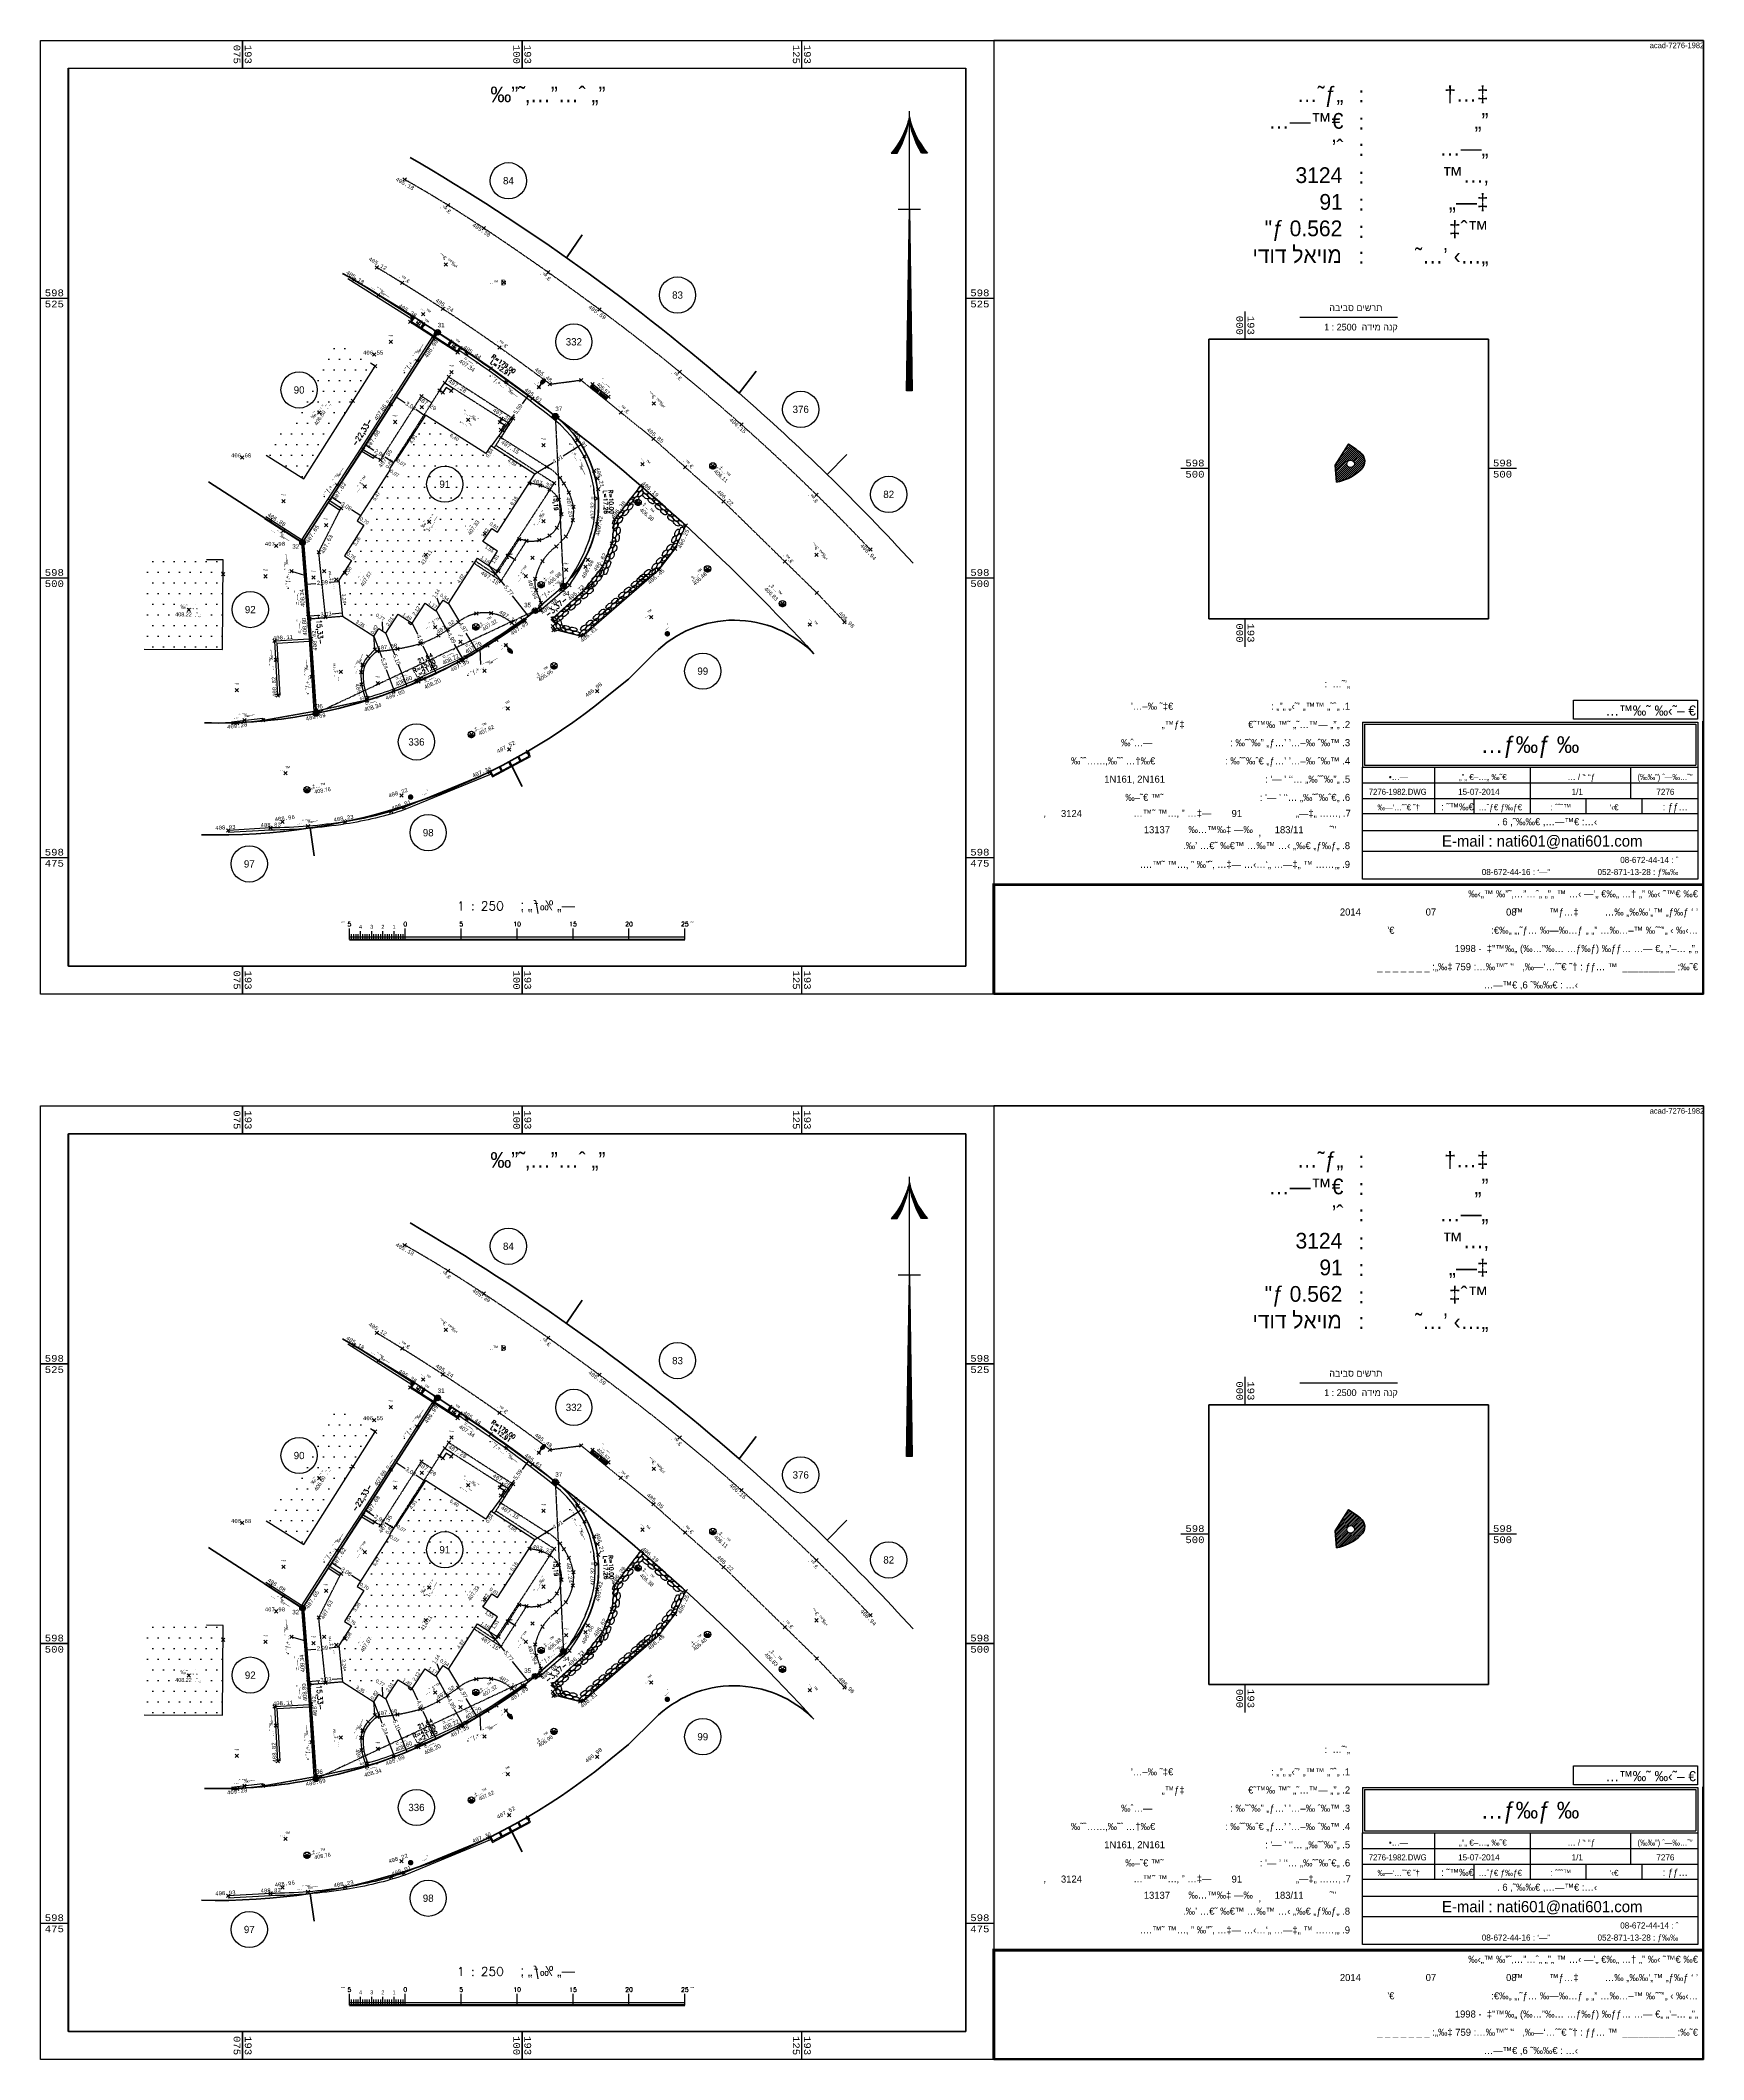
# Paper-space layout 'Layout1' of a CAD drawing. Extents: x 10 to 605, y 10 to 732.
# The model-space entities are those that its viewports show. They can reach past a viewport. Long polylines and large blocks are cut down to what shows.
import ezdxf
from ezdxf.enums import TextEntityAlignment as Align

# ---------------------------------------------------------------- set-up
doc = ezdxf.new("R2010")
doc.units = 0
doc.header["$PDMODE"] = 3
doc.header["$PDSIZE"] = 0.15
for name, pattern in [('CENTERX2', [4, 2.5, -0.5, 0.5, -0.5]), ('DASHED', [0.75, 0.5, -0.25]), ('DASHED2', [0.375, 0.25, -0.125])]:
    doc.linetypes.add(name, pattern=pattern)
for name, color, linetype in [('0-GV-MS', 10, 'Continuous'), ('0-KAV-BIN', 252, 'CENTERX2'), ('0-SELA', 253, 'Continuous'), ('1', 7, 'Continuous'), ('111', 7, 'Continuous'), ('1201', 7, 'Continuous'), ('1202', 7, 'Continuous'), ('AS', 6, 'DASHED2'), ('BAIT', 190, 'Continuous'), ('BETON', 1, 'Continuous'), ('BETON-L', 10, 'DASHED'), ('BP', 12, 'Continuous'), ('Code A', 1, 'Continuous'), ('Code K', 1, 'Continuous'), ('DIM', 115, 'Continuous'), ('DIM-BAIT', 114, 'Continuous'), ('ENH', 2, 'Continuous'), ('ERROR 2020', 1, 'Continuous'), ('ES', 3, 'Continuous'), ('ES-L', 3, 'DASHED'), ('GADER', 4, 'Continuous'), ('HASML', 4, 'Continuous'), ('KIR', 32, 'Continuous'), ('KOTAROT', 7, 'Continuous'), ('logo', 7, 'Continuous'), ('MAIM', 150, 'Continuous'), ('NIKUZ', 11, 'Continuous'), ('OVI-KIR', 7, 'Continuous'), ('POCODE', 3, 'Continuous'), ('POELEV', 7, 'Continuous'), ('RIZUF', 10, 'Continuous'), ('RIZUF-L', 10, 'DASHED'), ('TEURA', 4, 'Continuous'), ('TR_ANOT_L', 7, 'Continuous'), ('VAR', 7, 'Continuous')]:
    doc.layers.add(name, color=color, linetype=linetype)
doc.layers.add('BAIT-L', color=190, linetype='Continuous', lineweight=30)
doc.layers.add('GVUL', color=220, linetype='Continuous', lineweight=40)
for name, color, linetype, plot in [('PO', 2, 'Continuous', False), ('PONAME', 4, 'Continuous', False), ('Vp', 6, 'Continuous', False)]:
    doc.layers.add(name, color=color, linetype=linetype, plot=plot)
doc.styles.add('Border_Coord', font='monotxt.shx')
doc.styles.add('HBG', font='hbg')
doc.styles.add('HEBTXT', font='hebtxt.shx')
doc.styles.add('KAVED', font='kaved.shx')
doc.styles.add('M', font='monotxt')
doc.styles.add('ROMANC', font='romanc')
doc.styles.add('SYASTRO', font='SYASTRO')
doc.styles.add('TRHEBTXT', font='HEBTXT.SHX')
doc.styles.add('TXT', font='txt')
doc.dimstyles.new('DIM', dxfattribs={"dimtxt": 0.35, "dimasz": 0.2, "dimexe": 0.125, "dimexo": 0.125, "dimgap": 0.12, "dimtad": 1, "dimzin": 0, "dimdsep": 46, "dimtxsty": 'Standard', "dimcen": 0.09, "dimse1": 1, "dimse2": 1, "dimsd1": 1, "dimsd2": 1, "dimadec": 0, "dimazin": 0, "dimtfac": 1, "dimtofl": 0, "dimtmove": 0, "dimatfit": 3, "dimfxl": 0, "dimtolj": 1, "dimtzin": 0, "dimarcsym": 0})
doc.dimstyles.new('DIST TO GVUL', dxfattribs={"dimtxt": 0.37, "dimasz": 0.05, "dimexe": 0, "dimexo": 0, "dimgap": 0, "dimtad": 0, "dimzin": 0, "dimtxsty": 'Standard', "dimblk": 'OBLIQUE', "dimcen": 0, "dimse1": 1, "dimse2": 1, "dimadec": 0, "dimazin": 0, "dimtfac": 1, "dimtofl": 0, "dimtmove": 0, "dimatfit": 3, "dimldrblk": 'OBLIQUE', "dimfxl": 0, "dimtolj": 1, "dimtzin": 0, "dimarcsym": 0})
doc.dimstyles.new('GV-INSIDE', dxfattribs={"dimtxt": 0.37, "dimasz": 0, "dimexe": 0.18, "dimexo": 0.0625, "dimgap": 0, "dimtad": 0, "dimzin": 0, "dimtxsty": 'ROMANC', "dimblk": 'NONE', "dimcen": 0, "dimse1": 1, "dimse2": 1, "dimsd1": 1, "dimsd2": 1, "dimclrd": 256, "dimclrt": 256, "dimaunit": 1, "dimazin": 0, "dimtfac": 1, "dimtofl": 0, "dimtmove": 2, "dimatfit": 3, "dimldrblk": 'NONE', "dimfxl": 0, "dimtolj": 1, "dimtzin": 0, "dimarcsym": 0})
doc.dimstyles.new('GV-TOTAL', dxfattribs={"dimtxt": 0.45, "dimasz": 0, "dimexe": 0.18, "dimexo": 0.0625, "dimgap": 0.25, "dimtad": 1, "dimzin": 0, "dimtxsty": 'ROMANC', "dimblk": 'NONE', "dimcen": 0, "dimse1": 1, "dimse2": 1, "dimsd1": 1, "dimsd2": 1, "dimclrd": 256, "dimclrt": 256, "dimaunit": 1, "dimazin": 0, "dimtfac": 1, "dimtofl": 0, "dimtmove": 2, "dimatfit": 3, "dimldrblk": 'NONE', "dimfxl": 0, "dimtolj": 1, "dimtzin": 0, "dimarcsym": 0})
doc.dimstyles.new('MIVNIM', dxfattribs={"dimtxt": 0.32, "dimasz": 0, "dimexe": 0.18, "dimexo": 0.0625, "dimgap": 0, "dimtad": 0, "dimzin": 0, "dimtxsty": 'HEBTXT', "dimblk": 'NONE', "dimcen": 0, "dimse1": 1, "dimse2": 1, "dimsd1": 1, "dimsd2": 1, "dimclrd": 256, "dimclrt": 256, "dimaunit": 1, "dimazin": 0, "dimtfac": 1, "dimtofl": 0, "dimtmove": 2, "dimatfit": 3, "dimldrblk": 'NONE', "dimfxl": 0, "dimtolj": 1, "dimtzin": 0, "dimarcsym": 0})

# ---------------------------------------------------------------- blocks, each defined once
blk = doc.blocks.new('PO0')
at = {"layer": 'PO'}
blk.add_point((0, 0), dxfattribs=at)
at = {"layer": 'POCODE', "style": 'HEBTXT'}
blk.add_attdef('CODE', text='', height=0.4, dxfattribs=at).set_placement((0, -0.56), align=Align.CENTER)
at = {"layer": 'POELEV', "style": 'M'}
blk.add_attdef('ELEV', text='', height=0.35, dxfattribs=at).set_placement((0.81, 0), align=Align.RIGHT)
at = {"layer": 'PONAME', "color": 0, "style": 'HEBTXT'}
blk.add_attdef('NAME', (0, 0.36), '', height=0.4, dxfattribs=at)
blk = doc.blocks.new('POKIR')
at = {"layer": 'PO', "color": 30}
blk.add_point((0, 0), dxfattribs=at)
at = {"layer": 'POELEV', "style": 'M'}
blk.add_attdef('ELEV', text='', height=0.35, dxfattribs=at).set_placement((0.81, 0), align=Align.RIGHT)
at = {"layer": 'PONAME', "color": 30, "style": 'HEBTXT'}
blk.add_attdef('NAME', (0, 0.36), '', height=0.4, dxfattribs=at)
blk = doc.blocks.new('*U26')
at = {"layer": 'PO'}
blk.add_point((0, 0), dxfattribs=at)
at = {"color": 0, "style": 'HEBTXT', "flags": 8}
blk.add_attdef('DESC', (0.89, 0.7), '', height=0.375, dxfattribs=at)
at = {"layer": 'POELEV', "color": 0, "style": 'HEBTXT'}
blk.add_attdef('ELEV', text='', height=0.375, dxfattribs=at).set_placement((2.26, 0.23), align=Align.RIGHT)
at = {"layer": 'PONAME', "color": 6, "style": 'HEBTXT'}
blk.add_attdef('NAME', (0, 0.66), '', height=0.35, dxfattribs=at)
blk = doc.blocks.new('*U25')
at = {"layer": 'PO'}
blk.add_point((0, 0), dxfattribs=at)
at = {"color": 0, "style": 'HEBTXT', "flags": 8}
blk.add_attdef('DESC', (-0.76, 0.7), '', height=0.375, dxfattribs=at)
at = {"layer": 'POELEV', "color": 0, "style": 'HEBTXT'}
blk.add_attdef('ELEV', text='', height=0.375, dxfattribs=at).set_placement((0.62, 0.22), align=Align.RIGHT)
at = {"layer": 'PONAME', "color": 6, "style": 'HEBTXT'}
blk.add_attdef('NAME', (0, 0.66), '', height=0.35, dxfattribs=at)
blk = doc.blocks.new('*U13')
at = {"color": 0}
for p, q in [((-0.26, -0.02), (0.26, -0.02)), ((-0.26, -0.04), (0.26, -0.04)), ((-0.26, -0.06), (0.26, -0.06)), ((-0.25, -0.08), (0.25, -0.08)), ((-0.24, -0.1), (0.24, -0.1)), ((-0.24, -0.12), (0.24, -0.12)), ((-0.22, -0.14), (0.22, -0.14)), ((-0.21, -0.16), (0.21, -0.16)), ((-0.19, -0.18), (0.19, -0.18)), ((-0.17, -0.2), (0.17, -0.2)), ((-0.15, -0.22), (0.15, -0.22)), ((-0.11, -0.24), (0.11, -0.24)), ((-0.05, -0.26), (0.05, -0.26))]:
    blk.add_line(p, q, dxfattribs=at)
blk.add_circle((0, 0), 0.284, dxfattribs=at)
at = {"layer": 'PO'}
blk.add_point((0, 0), dxfattribs=at)
at = {"color": 0, "style": 'HEBTXT', "flags": 8}
blk.add_attdef('TYPE', text='', height=0.35, dxfattribs=at).set_placement((-0.47, -0.13), align=Align.RIGHT)
at = {"layer": 'POELEV', "color": 0, "style": 'HEBTXT'}
blk.add_attdef('ELEV', text='', height=0.35, dxfattribs=at).set_placement((0.69, -0.72), align=Align.RIGHT)
at = {"layer": 'PONAME', "style": 'HEBTXT'}
blk.add_attdef('NAME', (0, 0.36), '', height=0.35, dxfattribs=at)
blk = doc.blocks.new('*U22')
at = {"layer": 'PO'}
blk.add_point((0, 0), dxfattribs=at)
at = {"color": 0, "style": 'HEBTXT', "flags": 8}
blk.add_attdef('DESC', (-1.65, 0.72), '', height=0.375, dxfattribs=at)
at = {"layer": 'POELEV', "color": 0, "style": 'HEBTXT'}
blk.add_attdef('ELEV', text='', height=0.375, dxfattribs=at).set_placement((-0.27, 0.25), align=Align.RIGHT)
at = {"layer": 'PONAME', "color": 6, "style": 'HEBTXT'}
blk.add_attdef('NAME', (0, 0.66), '', height=0.35, dxfattribs=at)
blk = doc.blocks.new('*U21')
at = {"layer": 'PO'}
blk.add_point((0, 0), dxfattribs=at)
at = {"color": 0, "style": 'HEBTXT', "flags": 8}
blk.add_attdef('DESC', (0.18, -0.58), '', height=0.375, dxfattribs=at)
at = {"layer": 'POELEV', "color": 0, "style": 'HEBTXT'}
blk.add_attdef('ELEV', text='', height=0.375, dxfattribs=at).set_placement((1.56, -1.05), align=Align.RIGHT)
at = {"layer": 'PONAME', "color": 6, "style": 'HEBTXT'}
blk.add_attdef('NAME', (0, 0.66), '', height=0.35, dxfattribs=at)
blk = doc.blocks.new('*U19')
at = {"layer": 'PO'}
blk.add_point((0, 0), dxfattribs=at)
at = {"color": 0, "style": 'HEBTXT', "flags": 8}
blk.add_attdef('DESC', (-1.34, 0.71), '', height=0.375, dxfattribs=at)
at = {"layer": 'POELEV', "color": 0, "style": 'HEBTXT'}
blk.add_attdef('ELEV', text='', height=0.375, dxfattribs=at).set_placement((0.04, 0.24), align=Align.RIGHT)
at = {"layer": 'PONAME', "color": 6, "style": 'HEBTXT'}
blk.add_attdef('NAME', (0, 0.66), '', height=0.35, dxfattribs=at)
blk = doc.blocks.new('*U20')
at = {"layer": 'PO'}
blk.add_point((0, 0), dxfattribs=at)
at = {"color": 0, "style": 'HEBTXT', "flags": 8}
blk.add_attdef('DESC', (0.48, 0.66), '', height=0.375, dxfattribs=at)
at = {"layer": 'POELEV', "color": 0, "style": 'HEBTXT'}
blk.add_attdef('ELEV', text='', height=0.375, dxfattribs=at).set_placement((1.85, 0.18), align=Align.RIGHT)
at = {"layer": 'PONAME', "color": 6, "style": 'HEBTXT'}
blk.add_attdef('NAME', (0, 0.66), '', height=0.35, dxfattribs=at)
blk = doc.blocks.new('LTRA1')
at = {"color": 0}
blk.add_line((0.08, 0), (0.32, 0), dxfattribs=at)
for points in [[(0.92, 0, -0.48057), (0.32, 0, -0.48057), (0.92, 0, -0.48057)], [(0.82, 0, -0.42214), (0.32, 0, -0.42214), (0.82, 0, -0.42214)], [(0.7, 0, -0.345475), (0.32, 0, -0.345475), (0.7, 0, -0.345475)], [(0.55, 0, -0.226772), (0.32, 0, -0.226772), (0.55, 0, -0.226772)]]:
    blk.add_lwpolyline(points, format="xyb", dxfattribs=at)
blk.add_circle((0, 0), 0.0801, dxfattribs=at)
at = {"layer": 'PO'}
blk.add_point((0, 0), dxfattribs=at)
at = {"color": 0, "style": 'HEBTXT'}
blk.add_attdef('NUMBR', text='', height=0.35, dxfattribs=at).set_placement((-0.42, 0.25), align=Align.RIGHT)
at = {"color": 0, "style": 'HEBTXT', "width": 0.9, "flags": 1}
blk.add_attdef('HEIGHT', text='', height=0.35, dxfattribs=at).set_placement((0, -0.99), align=Align.CENTER)
at = {"layer": 'POELEV', "color": 0, "style": 'HEBTXT'}
blk.add_attdef('ELEV', text='', height=0.35, dxfattribs=at).set_placement((0.75, -0.56), align=Align.RIGHT)
at = {"layer": 'PONAME', "style": 'HEBTXT'}
blk.add_attdef('NAME', (0.35, 0.68), '', height=0.35, dxfattribs=at)
blk = doc.blocks.new('POPB')
at = {"layer": 'PO', "color": 1}
blk.add_point((0, 0), dxfattribs=at)
at = {"layer": 'POELEV', "style": 'M'}
blk.add_attdef('ELEV', text='', height=0.35, dxfattribs=at).set_placement((0.81, 0), align=Align.RIGHT)
at = {"layer": 'PONAME', "color": 1, "style": 'HEBTXT'}
blk.add_attdef('NAME', (0, 0.36), '', height=0.4, dxfattribs=at)
blk = doc.blocks.new('GKR')
at = {"layer": 'PO'}
blk.add_point((0, 0), dxfattribs=at)
at = {"color": 0, "style": 'HEBTXT', "flags": 8}
blk.add_attdef('DESC', (-0.12, 0.2), '', height=0.375, dxfattribs=at)
at = {"layer": 'POELEV', "color": 0, "style": 'HEBTXT'}
blk.add_attdef('ELEV', text='', height=0.375, dxfattribs=at).set_placement((-0.33, 0.2), align=Align.RIGHT)
at = {"layer": 'PONAME', "color": 6, "style": 'HEBTXT'}
blk.add_attdef('NAME', (0, 0.66), '', height=0.35, dxfattribs=at)
blk = doc.blocks.new('*U18')
at = {"layer": 'PO'}
blk.add_point((0, 0), dxfattribs=at)
at = {"color": 0, "style": 'HEBTXT', "flags": 8}
blk.add_attdef('DESC', (0.05, -0.59), '', height=0.375, dxfattribs=at)
at = {"layer": 'POELEV', "color": 0, "style": 'HEBTXT'}
blk.add_attdef('ELEV', text='', height=0.375, dxfattribs=at).set_placement((1.42, -1.06), align=Align.RIGHT)
at = {"layer": 'PONAME', "color": 6, "style": 'HEBTXT'}
blk.add_attdef('NAME', (0, 0.66), '', height=0.35, dxfattribs=at)
blk = doc.blocks.new('HAGC')
at = {"color": 0, "const_width": 0.25}
blk.add_lwpolyline([(-0.12, 0, 1), (0.12, 0, 1)], format="xyb", close=True, dxfattribs=at)
at = {"layer": 'PO'}
blk.add_point((0, 0), dxfattribs=at)
at = {"color": 0, "style": 'HEBTXT'}
blk.add_attdef('NUMBR', text='', height=0.35, dxfattribs=at).set_placement((-0.28, 0.38), align=Align.RIGHT)
at = {"color": 0, "style": 'HEBTXT', "width": 0.9, "flags": 8}
blk.add_attdef('DESC', text='', height=0.35, dxfattribs=at).set_placement((-0.63, -0.18), align=Align.RIGHT)
at = {"layer": 'POELEV', "color": 0, "style": 'HEBTXT'}
blk.add_attdef('ELEV', text='', height=0.35, dxfattribs=at).set_placement((0.82, -0.7), align=Align.RIGHT)
at = {"layer": 'PONAME', "style": 'HEBTXT'}
blk.add_attdef('NAME', (0, 0.36), '', height=0.35, dxfattribs=at)
blk = doc.blocks.new('POEI')
at = {"layer": 'PO', "color": 241}
blk.add_point((0, 0), dxfattribs=at)
at = {"layer": 'POELEV', "style": 'M'}
blk.add_attdef('ELEV', text='', height=0.35, dxfattribs=at).set_placement((0.81, 0), align=Align.RIGHT)
at = {"layer": 'PONAME', "color": 241, "style": 'HEBTXT'}
blk.add_attdef('NAME', (0, 0.36), '', height=0.4, dxfattribs=at)
blk = doc.blocks.new('*U23')
at = {"layer": 'PO'}
blk.add_point((0, 0), dxfattribs=at)
at = {"color": 0, "style": 'HEBTXT', "flags": 8}
blk.add_attdef('DESC', (-0.26, -0.43), '', height=0.375, dxfattribs=at)
at = {"layer": 'POELEV', "color": 0, "style": 'HEBTXT'}
blk.add_attdef('ELEV', text='', height=0.375, dxfattribs=at).set_placement((1.12, -0.91), align=Align.RIGHT)
at = {"layer": 'PONAME', "color": 6, "style": 'HEBTXT'}
blk.add_attdef('NAME', (0, 0.66), '', height=0.35, dxfattribs=at)
blk = doc.blocks.new('POES')
at = {"layer": 'PO', "color": 3}
blk.add_point((0, 0), dxfattribs=at)
at = {"layer": 'POELEV', "style": 'M'}
blk.add_attdef('ELEV', text='', height=0.35, dxfattribs=at).set_placement((0.81, 0), align=Align.RIGHT)
at = {"layer": 'PONAME', "color": 3, "style": 'HEBTXT'}
blk.add_attdef('NAME', (0, 0.36), '', height=0.4, dxfattribs=at)
blk = doc.blocks.new('NK2')
at = {"color": 0}
for p, q in [((0.9, 0), (0.9, -0.35)), ((1.1, 0), (1.1, -0.35)), ((0, -0.12), (0.9, -0.12)), ((0, -0.23), (0.9, -0.23)), ((1.1, -0.12), (2, -0.12)), ((1.1, -0.23), (2, -0.23))]:
    blk.add_line(p, q, dxfattribs=at)
blk.add_lwpolyline([(0, -0.35), (2, -0.35), (2, 0), (0, 0)], close=True, dxfattribs=at)
at = {"layer": 'PO'}
blk.add_point((0, 0), dxfattribs=at)
at = {"color": 0, "style": 'HEBTXT', "flags": 8}
blk.add_attdef('TXT', text='', height=0.35, dxfattribs=at).set_placement((1, -0.87), align=Align.CENTER)
at = {"layer": 'POELEV', "color": 0, "style": 'HEBTXT'}
blk.add_attdef('ELEV', text='', height=0.35, dxfattribs=at).set_placement((0.71, 0.19), align=Align.RIGHT)
at = {"layer": 'PONAME', "style": 'HEBTXT'}
blk.add_attdef('NAME', text='', height=0.4, dxfattribs=at).set_placement((-0.15, -0.38), align=Align.RIGHT)
blk = doc.blocks.new('ES')
at = {"layer": 'PO'}
blk.add_point((0, 0), dxfattribs=at)
at = {"color": 0, "style": 'HEBTXT', "flags": 8}
blk.add_attdef('BORDER_TYPE', text='', height=0.35, dxfattribs=at).set_placement((0, 0.25), align=Align.CENTER)
blk = doc.blocks.new('RKAS')
at = {"layer": 'PO'}
blk.add_point((0, 0), dxfattribs=at)
at = {"color": 0, "style": 'HEBTXT', "flags": 8}
blk.add_attdef('ROAD_TYPE', text='', height=0.35, dxfattribs=at).set_placement((0, 0.25), align=Align.CENTER)
blk = doc.blocks.new('DMVNE')
at = {"layer": 'PO', "color": 7}
blk.add_point((0, 0), dxfattribs=at)
at = {"color": 7, "style": 'HEBTXT', "flags": 8}
blk.add_attdef('BaitType', text='', height=0.35, dxfattribs=at).set_placement((0, 0), align=Align.BOTTOM_CENTER)
blk.add_attdef('TXT', text='', height=0.35, dxfattribs=at).set_placement((0, 0), align=Align.TOP_CENTER)
blk = doc.blocks.new('MSM')
at = {"layer": 'PO'}
blk.add_point((0, 0), dxfattribs=at)
at = {"color": 0, "style": 'SYASTRO'}
blk.add_text('D', height=0.525, dxfattribs=at).set_placement((0, 0), align=Align.MIDDLE)
at = {"color": 0, "style": 'HEBTXT', "flags": 8}
blk.add_attdef('TXT', text='', height=0.35, dxfattribs=at).set_placement((-0.48, -0.14), align=Align.RIGHT)
at = {"layer": 'POELEV', "color": 0, "style": 'HEBTXT'}
blk.add_attdef('ELEV', text='', height=0.35, dxfattribs=at).set_placement((0.73, -0.7), align=Align.RIGHT)
at = {"layer": 'PONAME', "style": 'HEBTXT'}
blk.add_attdef('NAME', (0.3, 0.28), '', height=0.4, dxfattribs=at)
blk = doc.blocks.new('SBT')
at = {"layer": 'PO'}
blk.add_point((0, 0), dxfattribs=at)
at = {"color": 0, "style": 'HEBTXT', "flags": 8}
blk.add_attdef('COVER_TYPE', text='', height=0.35, dxfattribs=at).set_placement((0, 0.25), align=Align.CENTER)
blk = doc.blocks.new('SAFAR')
at = {"layer": 'PO'}
blk.add_point((0, 0), dxfattribs=at)
at = {"color": 0, "style": 'HEBTXT', "flags": 8}
blk.add_attdef('COVER_TYPE', text='', height=0.35, dxfattribs=at).set_placement((0, 0.25), align=Align.CENTER)
blk = doc.blocks.new('SRZ')
at = {"layer": 'PO'}
blk.add_point((0, 0), dxfattribs=at)
at = {"color": 0, "style": 'HEBTXT', "flags": 8}
blk.add_attdef('COVER_TYPE', text='', height=0.35, dxfattribs=at).set_placement((0, 0.25), align=Align.CENTER)
blk = doc.blocks.new('DSHH')
at = {"layer": 'PO'}
blk.add_point((0, 0), dxfattribs=at)
at = {"color": 0, "style": 'HEBTXT', "flags": 8}
blk.add_attdef('BaitType', text='', height=0.35, dxfattribs=at).set_placement((0, 0.2), align=Align.CENTER)
blk = doc.blocks.new('KIRBT')
at = {"layer": 'PO'}
blk.add_point((0, 0), dxfattribs=at)
at = {"color": 0, "style": 'HEBTXT', "flags": 8}
blk.add_attdef('KIR_TYPE', text='', height=0.35, dxfattribs=at).set_placement((0, 0.25), align=Align.CENTER)
at = {"layer": 'OVI-KIR', "color": 0, "style": 'HEBTXT', "flags": 9}
blk.add_attdef('KIR_OVI', text='', height=0.35, dxfattribs=at).set_placement((-1.48, 0.25), align=Align.RIGHT)
blk = doc.blocks.new('*D33')
at = {"layer": 'Defpoints', "color": 0}
for p in [(193091.35, 598514.58), (193091.17, 598514.31), (193096.74, 598511.13)]:
    blk.add_point(p, dxfattribs=at)
at = {"layer": 'DIM-BAIT', "insert": (193093.87, 598512.58), "char_height": 0.32, "attachment_point": 5, "rotation": 327.3777, "style": 'HEBTXT'}
blk.add_mtext('\\A1; 6,40 ', dxfattribs=at)
blk = doc.blocks.new('_None')
blk = doc.blocks.new('*D34')
at = {"layer": 'Defpoints', "color": 0}
for p in [(193091.35, 598514.58), (193088.67, 598510.46), (193088.9, 598510.31)]:
    blk.add_point(p, dxfattribs=at)
at = {"layer": 'DIM-BAIT', "insert": (193090.24, 598512.37), "char_height": 0.32, "attachment_point": 5, "rotation": 56.9566, "style": 'HEBTXT'}
blk.add_mtext('\\A1; 4,91 ', dxfattribs=at)
blk = doc.blocks.new('*D35')
at = {"layer": 'Defpoints', "color": 0}
for p in [(193088.61, 598510.5), (193088.67, 598510.46), (193088.67, 598510.45)]:
    blk.add_point(p, dxfattribs=at)
at = {"layer": 'DIM-BAIT', "insert": (193089.12, 598510.3), "char_height": 0.32, "attachment_point": 5, "rotation": 326.3099, "style": 'HEBTXT'}
blk.add_mtext('\\A1; 0,07 ', dxfattribs=at)
blk = doc.blocks.new('*D36')
at = {"layer": 'Defpoints', "color": 0}
for p in [(193088.06, 598509.81), (193088.14, 598509.76), (193088.61, 598510.5)]:
    blk.add_point(p, dxfattribs=at)
at = {"layer": 'DIM-BAIT', "insert": (193088.11, 598510.15), "char_height": 0.32, "attachment_point": 5, "rotation": 57.5789, "style": 'HEBTXT'}
blk.add_mtext('\\A1; 0,88 ', dxfattribs=at)
blk = doc.blocks.new('*D37')
at = {"layer": 'Defpoints', "color": 0}
for p in [(193088.14, 598509.76), (193088.19, 598509.71), (193088.2, 598509.72)]:
    blk.add_point(p, dxfattribs=at)
at = {"layer": 'DIM-BAIT', "insert": (193088.52, 598509.38), "char_height": 0.32, "attachment_point": 5, "rotation": 326.3099, "style": 'HEBTXT'}
blk.add_mtext('\\A1; 0,07 ', dxfattribs=at)
blk = doc.blocks.new('*D38')
at = {"layer": 'Defpoints', "color": 0}
for p in [(193088.2, 598509.72), (193085.26, 598505.11), (193085.48, 598504.97)]:
    blk.add_point(p, dxfattribs=at)
at = {"layer": 'DIM-BAIT', "insert": (193086.95, 598507.27), "char_height": 0.32, "attachment_point": 5, "rotation": 57.4725, "style": 'HEBTXT'}
blk.add_mtext('\\A1; 5,47 ', dxfattribs=at)
blk = doc.blocks.new('*D39')
at = {"layer": 'Defpoints', "color": 0}
for p in [(193085.26, 598505.11), (193085.85, 598504.74), (193085.91, 598504.84)]:
    blk.add_point(p, dxfattribs=at)
at = {"layer": 'DIM-BAIT', "insert": (193085.82, 598505.13), "char_height": 0.32, "attachment_point": 5, "rotation": 327.9074, "style": 'HEBTXT'}
blk.add_mtext('\\A1; 0,70 ', dxfattribs=at)
blk = doc.blocks.new('*D40')
at = {"layer": 'Defpoints', "color": 0}
for p in [(193085.85, 598504.74), (193084.1, 598501.99), (193084.32, 598501.85)]:
    blk.add_point(p, dxfattribs=at)
at = {"layer": 'DIM-BAIT', "insert": (193085.2, 598503.22), "char_height": 0.32, "attachment_point": 5, "rotation": 57.5288, "style": 'HEBTXT'}
blk.add_mtext('\\A1; 3,26 ', dxfattribs=at)
blk = doc.blocks.new('*D41')
at = {"layer": 'Defpoints', "color": 0}
for p in [(193084.1, 598501.99), (193084.74, 598501.58), (193084.83, 598501.72)]:
    blk.add_point(p, dxfattribs=at)
at = {"layer": 'DIM-BAIT', "insert": (193084.65, 598502), "char_height": 0.32, "attachment_point": 5, "rotation": 327.3554, "style": 'HEBTXT'}
blk.add_mtext('\\A1; 0,76 ', dxfattribs=at)
blk = doc.blocks.new('*D42')
at = {"layer": 'Defpoints', "color": 0}
for p in [(193084.74, 598501.58), (193083.62, 598499.83), (193083.84, 598499.69)]:
    blk.add_point(p, dxfattribs=at)
at = {"layer": 'DIM-BAIT', "insert": (193084.4, 598500.56), "char_height": 0.32, "attachment_point": 5, "rotation": 57.3808, "style": 'HEBTXT'}
blk.add_mtext('\\A1; 2,08 ', dxfattribs=at)
blk = doc.blocks.new('*D43')
at = {"layer": 'Defpoints', "color": 0}
for p in [(193083.62, 598499.83), (193083.92, 598496.6), (193084.19, 598496.63)]:
    blk.add_point(p, dxfattribs=at)
at = {"layer": 'DIM-BAIT', "insert": (193084.04, 598498.24), "char_height": 0.32, "attachment_point": 5, "rotation": 275.3064, "style": 'HEBTXT'}
blk.add_mtext('\\A1; 3,24 ', dxfattribs=at)
blk = doc.blocks.new('*D44')
at = {"layer": 'Defpoints', "color": 0}
for p in [(193083.92, 598496.6), (193086.74, 598494.8), (193086.88, 598495.03)]:
    blk.add_point(p, dxfattribs=at)
at = {"layer": 'DIM-BAIT', "insert": (193085.47, 598495.93), "char_height": 0.32, "attachment_point": 5, "rotation": 327.45, "style": 'HEBTXT'}
blk.add_mtext('\\A1; 3,35 ', dxfattribs=at)
blk = doc.blocks.new('*D45')
at = {"layer": 'Defpoints', "color": 0}
for p in [(193086.74, 598494.8), (193087.1, 598495.54), (193087.18, 598495.49)]:
    blk.add_point(p, dxfattribs=at)
at = {"layer": 'DIM-BAIT', "insert": (193086.77, 598495.34), "char_height": 0.32, "attachment_point": 5, "rotation": 57.4751, "style": 'HEBTXT'}
blk.add_mtext('\\A1; 0,82 ', dxfattribs=at)
blk = doc.blocks.new('*D46')
at = {"layer": 'Defpoints', "color": 0}
for p in [(193087.18, 598495.49), (193087.82, 598495.07), (193087.9, 598495.18)]:
    blk.add_point(p, dxfattribs=at)
at = {"layer": 'DIM-BAIT', "insert": (193087.24, 598496.51), "char_height": 0.32, "attachment_point": 5, "rotation": 326.7251, "style": 'HEBTXT'}
blk.add_mtext('\\A1; 0,77 ', dxfattribs=at)
blk = doc.blocks.new('*D47')
at = {"layer": 'Defpoints', "color": 0}
for p in [(193088.69, 598496.91), (193088.9, 598496.77), (193087.82, 598495.07)]:
    blk.add_point(p, dxfattribs=at)
at = {"layer": 'DIM-BAIT', "insert": (193088.15, 598496.06), "char_height": 0.32, "attachment_point": 5, "rotation": 57.5724, "style": 'HEBTXT'}
blk.add_mtext('\\A1; 2,01 ', dxfattribs=at)
blk = doc.blocks.new('*D48')
at = {"layer": 'Defpoints', "color": 0}
for p in [(193088.9, 598496.77), (193090.16, 598495.98), (193090.28, 598496.18)]:
    blk.add_point(p, dxfattribs=at)
at = {"layer": 'DIM-BAIT', "insert": (193089.65, 598496.57), "char_height": 0.32, "attachment_point": 5, "rotation": 327.8213, "style": 'HEBTXT'}
blk.add_mtext('\\A1; 1,49 ', dxfattribs=at)
blk = doc.blocks.new('*D49')
at = {"layer": 'Defpoints', "color": 0}
for p in [(193091.1, 598497.9), (193091.32, 598497.75), (193090.16, 598495.98)]:
    blk.add_point(p, dxfattribs=at)
at = {"layer": 'DIM-BAIT', "insert": (193090.52, 598497.01), "char_height": 0.32, "attachment_point": 5, "rotation": 56.7589, "style": 'HEBTXT'}
blk.add_mtext('\\A1; 2,12 ', dxfattribs=at)
blk = doc.blocks.new('*D50')
at = {"layer": 'Defpoints', "color": 0}
for p in [(193091.32, 598497.75), (193092.29, 598497.09), (193092.43, 598497.29)]:
    blk.add_point(p, dxfattribs=at)
at = {"layer": 'DIM-BAIT', "insert": (193091.94, 598497.62), "char_height": 0.32, "attachment_point": 5, "rotation": 325.7681, "style": 'HEBTXT'}
blk.add_mtext('\\A1; 1,17 ', dxfattribs=at)
blk = doc.blocks.new('*D51')
at = {"layer": 'Defpoints', "color": 0}
for p in [(193092.29, 598497.09), (193092.92, 598498.04), (193093.1, 598497.92)]:
    blk.add_point(p, dxfattribs=at)
at = {"layer": 'DIM-BAIT', "insert": (193092.29, 598498.55), "char_height": 0.32, "attachment_point": 5, "rotation": 56.4493, "style": 'HEBTXT'}
blk.add_mtext('\\A1; 1,14 ', dxfattribs=at)
blk = doc.blocks.new('*D52')
at = {"layer": 'Defpoints', "color": 0}
for p in [(193092.92, 598498.04), (193093.37, 598497.74), (193093.44, 598497.84)]:
    blk.add_point(p, dxfattribs=at)
at = {"layer": 'DIM-BAIT', "insert": (193092.99, 598498.3), "char_height": 0.32, "attachment_point": 5, "rotation": 326.472, "style": 'HEBTXT'}
blk.add_mtext('\\A1; 0,54 ', dxfattribs=at)
blk = doc.blocks.new('*D53')
at = {"layer": 'Defpoints', "color": 0}
for p in [(193095.79, 598501.92), (193096.01, 598501.78), (193093.42, 598497.72)]:
    blk.add_point(p, dxfattribs=at)
at = {"layer": 'DIM-BAIT', "insert": (193094.49, 598499.89), "char_height": 0.32, "attachment_point": 5, "rotation": 57.4649, "style": 'HEBTXT'}
blk.add_mtext('\\A1; 4,82 ', dxfattribs=at)
blk = doc.blocks.new('*D54')
at = {"layer": 'Defpoints', "color": 0}
for p in [(193096.01, 598501.78), (193096.98, 598501.14), (193097.11, 598501.33)]:
    blk.add_point(p, dxfattribs=at)
at = {"layer": 'DIM-BAIT', "insert": (193096.62, 598501.65), "char_height": 0.32, "attachment_point": 5, "rotation": 326.5834, "style": 'HEBTXT'}
blk.add_mtext('\\A1; 1,16 ', dxfattribs=at)
blk = doc.blocks.new('*D55')
at = {"layer": 'Defpoints', "color": 0}
for p in [(193097.79, 598502.41), (193097.99, 598502.28), (193096.98, 598501.14)]:
    blk.add_point(p, dxfattribs=at)
at = {"layer": 'DIM-BAIT', "insert": (193097.58, 598501.65), "char_height": 0.32, "attachment_point": 5, "rotation": 57.4705, "style": 'HEBTXT'}
blk.add_mtext('\\A1; 1,51 ', dxfattribs=at)
blk = doc.blocks.new('*D56')
at = {"layer": 'Defpoints', "color": 0}
for p in [(193096.36, 598503.06), (193096.49, 598503.26), (193097.79, 598502.41)]:
    blk.add_point(p, dxfattribs=at)
at = {"layer": 'DIM-BAIT', "insert": (193097.01, 598502.63), "char_height": 0.32, "attachment_point": 5, "rotation": 326.8215, "style": 'HEBTXT'}
blk.add_mtext('\\A1; 1,55 ', dxfattribs=at)
blk = doc.blocks.new('*D57')
at = {"layer": 'Defpoints', "color": 0}
for p in [(193097.05, 598504.59), (193097.28, 598504.44), (193096.49, 598503.26)]:
    blk.add_point(p, dxfattribs=at)
at = {"layer": 'DIM-BAIT', "insert": (193096.66, 598504), "char_height": 0.32, "attachment_point": 5, "rotation": 56.198, "style": 'HEBTXT'}
blk.add_mtext('\\A1; 1,42 ', dxfattribs=at)
blk = doc.blocks.new('*D58')
at = {"layer": 'Defpoints', "color": 0}
for p in [(193097.28, 598504.44), (193097.8, 598504.12), (193097.84, 598504.19)]:
    blk.add_point(p, dxfattribs=at)
at = {"layer": 'DIM-BAIT', "insert": (193097.42, 598504.69), "char_height": 0.32, "attachment_point": 5, "rotation": 328.3925, "style": 'HEBTXT'}
blk.add_mtext('\\A1; 0,61 ', dxfattribs=at)
blk = doc.blocks.new('*D59')
at = {"layer": 'Defpoints', "color": 0}
for p in [(193100.92, 598509.43), (193101.14, 598509.29), (193097.8, 598504.12)]:
    blk.add_point(p, dxfattribs=at)
at = {"layer": 'DIM-BAIT', "insert": (193099.25, 598506.85), "char_height": 0.32, "attachment_point": 5, "rotation": 57.1361, "style": 'HEBTXT'}
blk.add_mtext('\\A1; 6,16 ', dxfattribs=at)
blk = doc.blocks.new('*D60')
at = {"layer": 'Defpoints', "color": 0}
for p in [(193097.07, 598511.62), (193097.21, 598511.83), (193101.14, 598509.29)]:
    blk.add_point(p, dxfattribs=at)
at = {"layer": 'DIM-BAIT', "insert": (193099.04, 598510.35), "char_height": 0.32, "attachment_point": 5, "rotation": 327.125, "style": 'HEBTXT'}
blk.add_mtext('\\A1; 4,68 ', dxfattribs=at)
blk = doc.blocks.new('*D61')
at = {"layer": 'Defpoints', "color": 0}
for p in [(193096.74, 598511.13), (193096.79, 598511.09), (193097.21, 598511.83)]:
    blk.add_point(p, dxfattribs=at)
at = {"layer": 'DIM-BAIT', "insert": (193097.07, 598511.12), "char_height": 0.32, "attachment_point": 5, "rotation": 56.1215, "style": 'HEBTXT'}
blk.add_mtext('\\A1; 0,84 ', dxfattribs=at)
blk = doc.blocks.new('_Oblique')
at = {"color": 0, "linetype": 'ByBlock', "lineweight": -2}
blk.add_line((-0.5, -0.5), (0.5, 0.5), dxfattribs=at)
blk = doc.blocks.new('*D63')
at = {"layer": 'Defpoints', "color": 0}
for p in [(193080.88, 598496.62), (193083.92, 598496.6), (193080.9, 598496.36)]:
    blk.add_point(p, dxfattribs=at)
at = {"layer": 'DIM', "color": 0, "lineweight": -2}
for p, q in [((193080.88, 598496.62), (193081.91, 598496.7)), ((193083.9, 598496.86), (193083.02, 598496.79))]:
    blk.add_line(p, q, dxfattribs=at)
at = {"layer": 'DIM', "color": 0, "lineweight": -2, "xscale": 0.05, "yscale": 0.05, "zscale": 0.05}
for p, rotation in [((193080.88, 598496.62), 184.4773280738392), ((193083.9, 598496.86), 4.477328073839208)]:
    blk.add_blockref('_Oblique', p, dxfattribs=dict(at, rotation=rotation))
at = {"layer": 'DIM', "color": 0, "insert": (193082.46, 598496.75), "char_height": 0.37, "attachment_point": 5, "rotation": 4.4773}
blk.add_mtext('\\A1;3,03', dxfattribs=at)
blk = doc.blocks.new('*D64')
at = {"layer": 'Defpoints', "color": 0}
for p in [(193080.64, 598499.6), (193080.65, 598499.45), (193083.62, 598499.83)]:
    blk.add_point(p, dxfattribs=at)
at = {"layer": 'DIM', "color": 0, "lineweight": -2}
for p, q in [((193080.65, 598499.45), (193081.56, 598499.52)), ((193083.63, 598499.68), (193082.73, 598499.61))]:
    blk.add_line(p, q, dxfattribs=at)
at = {"layer": 'DIM', "color": 0, "lineweight": -2, "xscale": 0.05, "yscale": 0.05, "zscale": 0.05}
for p, rotation in [((193080.65, 598499.45), 184.4773280744577), ((193083.63, 598499.68), 4.477328074457754)]:
    blk.add_blockref('_Oblique', p, dxfattribs=dict(at, rotation=rotation))
at = {"layer": 'DIM', "color": 0, "insert": (193082.14, 598499.57), "char_height": 0.37, "attachment_point": 5, "rotation": 4.4773}
blk.add_mtext('\\A1;2,99', dxfattribs=at)
blk = doc.blocks.new('*D65')
at = {"layer": 'Defpoints', "color": 0}
for p in [(193082.67, 598506.78), (193082.97, 598507.24), (193085.26, 598505.11)]:
    blk.add_point(p, dxfattribs=at)
at = {"layer": 'DIM', "color": 0, "lineweight": -2}
for p, q in [((193082.97, 598507.24), (193083.8, 598506.7)), ((193085.56, 598505.57), (193084.73, 598506.1))]:
    blk.add_line(p, q, dxfattribs=at)
at = {"layer": 'DIM', "color": 0, "lineweight": -2, "xscale": 0.05, "yscale": 0.05, "zscale": 0.05}
for p, rotation in [((193082.97, 598507.24), 147.248696404225), ((193085.56, 598505.57), 327.248696404225)]:
    blk.add_blockref('_Oblique', p, dxfattribs=dict(at, rotation=rotation))
at = {"layer": 'DIM', "color": 0, "insert": (193084.26, 598506.4), "char_height": 0.37, "attachment_point": 5, "rotation": 327.2487}
blk.add_mtext('\\A1;3,08', dxfattribs=at)
blk = doc.blocks.new('*D66')
at = {"layer": 'Defpoints', "color": 0}
for p in [(193085.63, 598511.37), (193085.98, 598511.92), (193088.14, 598509.76)]:
    blk.add_point(p, dxfattribs=at)
at = {"layer": 'DIM', "color": 0, "lineweight": -2}
for p, q in [((193085.98, 598511.92), (193086.75, 598511.43)), ((193088.49, 598510.31), (193087.73, 598510.8))]:
    blk.add_line(p, q, dxfattribs=at)
at = {"layer": 'DIM', "color": 0, "lineweight": -2, "xscale": 0.05, "yscale": 0.05, "zscale": 0.05}
for p, rotation in [((193085.98, 598511.92), 147.2486964042377), ((193088.49, 598510.31), 327.2486964042377)]:
    blk.add_blockref('_Oblique', p, dxfattribs=dict(at, rotation=rotation))
at = {"layer": 'DIM', "color": 0, "insert": (193087.24, 598511.12), "char_height": 0.37, "attachment_point": 5, "rotation": 327.2487}
blk.add_mtext('\\A1;2,98', dxfattribs=at)
blk = doc.blocks.new('*D67')
at = {"layer": 'Defpoints', "color": 0}
for p in [(193088.73, 598516.19), (193088.76, 598516.24), (193091.35, 598514.58)]:
    blk.add_point(p, dxfattribs=at)
at = {"layer": 'DIM', "color": 0, "lineweight": -2}
for p, q in [((193088.73, 598516.19), (193089.55, 598515.66)), ((193091.31, 598514.52), (193090.49, 598515.06))]:
    blk.add_line(p, q, dxfattribs=at)
at = {"layer": 'DIM', "color": 0, "lineweight": -2, "xscale": 0.05, "yscale": 0.05, "zscale": 0.05}
for p, rotation in [((193088.73, 598516.19), 147.2486964041257), ((193091.31, 598514.52), 327.2486964041257)]:
    blk.add_blockref('_Oblique', p, dxfattribs=dict(at, rotation=rotation))
at = {"layer": 'DIM', "color": 0, "insert": (193090.02, 598515.36), "char_height": 0.37, "attachment_point": 5, "rotation": 327.2487}
blk.add_mtext('\\A1;3,08', dxfattribs=at)
blk = doc.blocks.new('*D68')
at = {"layer": 'Defpoints', "color": 0}
for p in [(193100.48, 598516.36), (193100.54, 598516.32), (193097.21, 598511.83)]:
    blk.add_point(p, dxfattribs=at)
at = {"layer": 'DIM', "color": 0, "lineweight": -2}
for p, q in [((193097.26, 598511.79), (193099.31, 598514.62)), ((193100.54, 598516.32), (193100, 598515.57))]:
    blk.add_line(p, q, dxfattribs=at)
at = {"layer": 'DIM', "color": 0, "lineweight": -2, "xscale": 0.05, "yscale": 0.05, "zscale": 0.05}
for p, rotation in [((193100.54, 598516.32), 54.1359325856308), ((193097.26, 598511.79), 234.1359325856308)]:
    blk.add_blockref('_Oblique', p, dxfattribs=dict(at, rotation=rotation))
at = {"layer": 'DIM', "color": 0, "insert": (193099.65, 598515.1), "char_height": 0.37, "attachment_point": 5, "rotation": 54.1359}
blk.add_mtext('\\A1;5,59', dxfattribs=at)
blk = doc.blocks.new('*D69')
at = {"layer": 'Defpoints', "color": 0}
for p in [(193105.28, 598511.92), (193105.29, 598511.9), (193101.14, 598509.29)]:
    blk.add_point(p, dxfattribs=at)
at = {"layer": 'DIM', "color": 0, "lineweight": -2}
for p, q in [((193105.28, 598511.92), (193103.65, 598510.89)), ((193101.13, 598509.31), (193102.76, 598510.34))]:
    blk.add_line(p, q, dxfattribs=at)
at = {"layer": 'DIM', "color": 0, "lineweight": -2, "xscale": 0.05, "yscale": 0.05, "zscale": 0.05}
for p, rotation in [((193105.28, 598511.92), 32.15127764057349), ((193101.13, 598509.31), 212.1512776405735)]:
    blk.add_blockref('_Oblique', p, dxfattribs=dict(at, rotation=rotation))
at = {"layer": 'DIM', "color": 0, "insert": (193103.2, 598510.61), "char_height": 0.37, "attachment_point": 5, "rotation": 32.1513}
blk.add_mtext('\\A1;4,91', dxfattribs=at)
blk = doc.blocks.new('*D70')
at = {"layer": 'Defpoints', "color": 0}
for p in [(193086.74, 598494.8), (193088.57, 598489.89), (193088.58, 598489.9)]:
    blk.add_point(p, dxfattribs=at)
at = {"layer": 'DIM', "color": 0, "lineweight": -2}
for p, q in [((193086.75, 598494.8), (193087.46, 598492.9)), ((193088.58, 598489.9), (193087.87, 598491.8))]:
    blk.add_line(p, q, dxfattribs=at)
at = {"layer": 'DIM', "color": 0, "lineweight": -2, "xscale": 0.05, "yscale": 0.05, "zscale": 0.05}
for p, rotation in [((193086.75, 598494.8), 110.4952198891629), ((193088.58, 598489.9), 290.4952198891629)]:
    blk.add_blockref('_Oblique', p, dxfattribs=dict(at, rotation=rotation))
at = {"layer": 'DIM', "color": 0, "insert": (193087.66, 598492.35), "char_height": 0.37, "attachment_point": 5, "rotation": 290.4952}
blk.add_mtext('\\A1;5,24', dxfattribs=at)
blk = doc.blocks.new('*D71')
at = {"layer": 'Defpoints', "color": 0}
for p in [(193087.82, 598495.07), (193089.72, 598490.34), (193089.74, 598490.35)]:
    blk.add_point(p, dxfattribs=at)
at = {"layer": 'DIM', "color": 0, "lineweight": -2}
for p, q in [((193087.8, 598495.06), (193088.57, 598493.16)), ((193089.72, 598490.34), (193088.94, 598492.24))]:
    blk.add_line(p, q, dxfattribs=at)
at = {"layer": 'DIM', "color": 0, "lineweight": -2, "xscale": 0.05, "yscale": 0.05, "zscale": 0.05}
for p, rotation in [((193087.8, 598495.06), 112.0837272263489), ((193089.72, 598490.34), 292.0837272263489)]:
    blk.add_blockref('_Oblique', p, dxfattribs=dict(at, rotation=rotation))
at = {"layer": 'DIM', "color": 0, "insert": (193088.76, 598492.7), "char_height": 0.37, "attachment_point": 5, "rotation": 292.0837}
blk.add_mtext('\\A1;5,10', dxfattribs=at)
blk = doc.blocks.new('*D72')
at = {"layer": 'Defpoints', "color": 0}
for p in [(193090.16, 598495.98), (193092.32, 598491.49), (193092.32, 598491.49)]:
    blk.add_point(p, dxfattribs=at)
at = {"layer": 'DIM', "color": 0, "lineweight": -2}
for p, q in [((193090.17, 598495.98), (193090.65, 598494.98)), ((193092.32, 598491.49), (193091.15, 598493.93))]:
    blk.add_line(p, q, dxfattribs=at)
at = {"layer": 'DIM', "color": 0, "lineweight": -2, "xscale": 0.05, "yscale": 0.05, "zscale": 0.05}
for p, rotation in [((193090.17, 598495.98), 115.6773876667684), ((193092.32, 598491.49), 295.6773876667684)]:
    blk.add_blockref('_Oblique', p, dxfattribs=dict(at, rotation=rotation))
at = {"layer": 'DIM', "color": 0, "insert": (193090.9, 598494.45), "char_height": 0.37, "attachment_point": 5, "rotation": 295.6774}
blk.add_mtext('\\A1;4,98', dxfattribs=at)
blk = doc.blocks.new('*D73')
at = {"layer": 'Defpoints', "color": 0}
for p in [(193092.29, 598497.09), (193094.72, 598492.73), (193094.73, 598492.74)]:
    blk.add_point(p, dxfattribs=at)
at = {"layer": 'DIM', "color": 0, "lineweight": -2}
for p, q in [((193092.3, 598497.1), (193093.39, 598495.14)), ((193094.73, 598492.74), (193093.96, 598494.11))]:
    blk.add_line(p, q, dxfattribs=at)
at = {"layer": 'DIM', "color": 0, "lineweight": -2, "xscale": 0.05, "yscale": 0.05, "zscale": 0.05}
for p, rotation in [((193092.3, 598497.1), 119.1198857982434), ((193094.73, 598492.74), 299.1198857982434)]:
    blk.add_blockref('_Oblique', p, dxfattribs=dict(at, rotation=rotation))
at = {"layer": 'DIM', "color": 0, "insert": (193093.67, 598494.63), "char_height": 0.37, "attachment_point": 5, "rotation": 299.1199}
blk.add_mtext('\\A1;4,99', dxfattribs=at)
blk = doc.blocks.new('*D74')
at = {"layer": 'Defpoints', "color": 0}
for p in [(193093.42, 598497.72), (193095.98, 598493.46), (193095.98, 598493.46)]:
    blk.add_point(p, dxfattribs=at)
at = {"layer": 'DIM', "color": 0, "lineweight": -2}
for p, q in [((193093.42, 598497.72), (193094.4, 598496.09)), ((193095.98, 598493.46), (193095, 598495.09))]:
    blk.add_line(p, q, dxfattribs=at)
at = {"layer": 'DIM', "color": 0, "lineweight": -2, "xscale": 0.05, "yscale": 0.05, "zscale": 0.05}
for p, rotation in [((193093.42, 598497.72), 120.9717957792739), ((193095.98, 598493.46), 300.9717957792739)]:
    blk.add_blockref('_Oblique', p, dxfattribs=dict(at, rotation=rotation))
at = {"layer": 'DIM', "color": 0, "insert": (193094.7, 598495.59), "char_height": 0.37, "attachment_point": 5, "rotation": 300.9718}
blk.add_mtext('\\A1;4,97', dxfattribs=at)
blk = doc.blocks.new('*D75')
at = {"layer": 'Defpoints', "color": 0}
for p in [(193096.98, 598501.14), (193100.53, 598496.59), (193100.55, 598496.61)]:
    blk.add_point(p, dxfattribs=at)
at = {"layer": 'DIM', "color": 0, "lineweight": -2}
for p, q in [((193097, 598501.15), (193098.41, 598499.34)), ((193100.55, 598496.61), (193099.13, 598498.42))]:
    blk.add_line(p, q, dxfattribs=at)
at = {"layer": 'DIM', "color": 0, "lineweight": -2, "xscale": 0.05, "yscale": 0.05, "zscale": 0.05}
for p, rotation in [((193097, 598501.15), 128.0180967923777), ((193100.55, 598496.61), 308.0180967923777)]:
    blk.add_blockref('_Oblique', p, dxfattribs=dict(at, rotation=rotation))
at = {"layer": 'DIM', "color": 0, "insert": (193098.77, 598498.88), "char_height": 0.37, "attachment_point": 5, "rotation": 308.0181}
blk.add_mtext('\\A1;5,77', dxfattribs=at)
blk = doc.blocks.new('*D76')
at = {"layer": 'Defpoints', "color": 0}
for p in [(193102.96, 598514.48), (193103.32, 598499.28), (193103.69, 598499.3)]:
    blk.add_point(p, dxfattribs=at)
at = {"layer": 'DIM', "insert": (193102.95, 598506.87), "char_height": 0.37, "attachment_point": 5, "rotation": 272.7444, "style": 'ROMANC'}
blk.add_mtext('\\A1; 15,19 ', dxfattribs=at)
blk = doc.blocks.new('*D77')
at = {"layer": 'Defpoints', "color": 0}
for p in [(193101.15, 598497.09), (193081.44, 598488.16), (193081.56, 598487.9)]:
    blk.add_point(p, dxfattribs=at)
at = {"layer": 'DIM', "insert": (193091.24, 598492.75), "char_height": 0.37, "attachment_point": 5, "rotation": 25.1121, "style": 'ROMANC'}
blk.add_mtext('\\A1; 21,64 ', dxfattribs=at)
blk = doc.blocks.new('*D78')
at = {"layer": 'Defpoints', "color": 0}
for p in [(193092.44, 598521.97), (193092.51, 598522.06), (193102.96, 598514.48)]:
    blk.add_point(p, dxfattribs=at)
at = {"layer": 'DIM', "insert": (193098.08, 598518.75), "char_height": 0.37, "attachment_point": 5, "rotation": 324.532, "style": 'ROMANC'}
blk.add_mtext('\\A1;L=12.91', dxfattribs=at)
blk = doc.blocks.new('*D79')
at = {"layer": 'Defpoints', "color": 0}
for p in [(193106.45, 598514.65), (193102.96, 598514.48), (193103.69, 598499.3)]:
    blk.add_point(p, dxfattribs=at)
at = {"layer": 'DIM', "insert": (193107.46, 598506.8), "char_height": 0.37, "attachment_point": 5, "rotation": 272.7444, "style": 'ROMANC'}
blk.add_mtext('\\A1;L=17.26', dxfattribs=at)
blk = doc.blocks.new('*D80')
at = {"layer": 'Defpoints', "color": 0}
for p in [(193103.69, 598499.3), (193101.15, 598497.09), (193101.15, 598497.09)]:
    blk.add_point(p, dxfattribs=at)
at = {"layer": 'DIM', "insert": (193103.09, 598497.37), "char_height": 0.45, "attachment_point": 5, "rotation": 41.1676, "style": 'ROMANC'}
blk.add_mtext('\\A1;-3,37- ', dxfattribs=at)
blk = doc.blocks.new('*D81')
at = {"layer": 'Defpoints', "color": 0}
for p in [(193101.15, 598497.09), (193081.56, 598487.9), (193082.12, 598486.71)]:
    blk.add_point(p, dxfattribs=at)
at = {"layer": 'DIM', "insert": (193091.43, 598491.73), "char_height": 0.37, "attachment_point": 5, "rotation": 25.1121, "style": 'ROMANC'}
blk.add_mtext('\\A1;L=21.85', dxfattribs=at)
blk = doc.blocks.new('*D82')
at = {"layer": 'Defpoints', "color": 0}
for p in [(193092.22, 598522.11), (193092.44, 598521.97), (193080.36, 598503.18)]:
    blk.add_point(p, dxfattribs=at)
at = {"layer": 'DIM', "insert": (193085.75, 598513), "char_height": 0.45, "attachment_point": 5, "rotation": 57.2487, "style": 'ROMANC'}
blk.add_mtext('\\A1;-22,33- ', dxfattribs=at)
blk = doc.blocks.new('*D83')
at = {"layer": 'Defpoints', "color": 0}
for p in [(193080.36, 598503.18), (193081.56, 598487.9), (193081.87, 598487.93)]:
    blk.add_point(p, dxfattribs=at)
at = {"layer": 'DIM', "insert": (193081.83, 598495.43), "char_height": 0.45, "attachment_point": 5, "rotation": 274.4773, "style": 'ROMANC'}
blk.add_mtext('\\A1;-15,33- ', dxfattribs=at)
blk = doc.blocks.new('Surveyor Declaration-1')
at = {"layer": 'logo', "color": 3, "const_width": 0.265, "flags": 128}
blk.add_lwpolyline([(48.05, 2.5), (48.05, 12.28), (-15.4, 12.28), (-15.4, 2.5), (48.05, 2.5)], close=True, dxfattribs=at)
at = {"style": 'HEBTXT'}
for s, p in [('‰‹„™ ‰”˜‚…”…ˆ„ „”„ ™ …‹ —’„ €‰„ …† „” ‰‹ ˜™€ ‰€', (47.55, 11.15)), ('        ™          ™ƒ…‡          …‰ „‰‰‘„™ „ƒ‰ƒ ‘ ’', (47.55, 9.52)), ('     :€‰„ „‚˜ƒ… ‰—‰…ƒ „ „” …‰…–™ ‰ˆ˜”„ ‹ ‰‹…', (47.55, 7.89)), (' 1998 -  ‡"™‰„ (‰…”‰… …ƒ‰ƒ) ‰ƒƒ… …— €„ „’–… „”„', (47.55, 6.26))]:
    blk.add_text(s, height=0.63, dxfattribs=at).set_placement(p, align=Align.RIGHT)
at = {"color": 3, "style": 'HEBTXT'}
for tag, flags, p in [('DATE-YEAR', 12, (16.47, 9.52)), ('DATE-MONTH', 4, (23.67, 9.52)), ('DATE-DAY', 4, (30.86, 9.52)), ('DARGAT-MAPA', 12, (20.09, 7.89))]:
    blk.add_attdef(tag, text='', height=0.63, dxfattribs=dict(at, flags=flags)).set_placement(p, align=Align.CENTER)
at = {"layer": 'logo', "style": 'HEBTXT'}
for s, p in [("_ _ _ _ _ _ _ :„‰‡ 759 :…‰™˜ '‘   ,‰—‘…ˆ˜€ ˜† : ƒƒ… ™  __________ :‰˜€", (47.55, 4.63)), ('…—™€ ,6 ˜‰‰€ : …‹', (36.82, 3))]:
    blk.add_text(s, height=0.63, dxfattribs=at).set_placement(p, align=Align.RIGHT)
blk = doc.blocks.new('ANOT0')
blk = doc.blocks.new('SCAL250')
at = {"layer": '1', "color": 0, "linetype": 'Continuous'}
for p, q in [((-15, 0.03), (-15, 1.03)), ((-15, 0.28), (15, 0.28)), ((-15, 0.08), (15, 0.08)), ((-15, 0.03), (15, 0.03)), ((-15, 0), (15, 0)), ((-14.8, 0.03), (-14.8, 0.53)), ((-14.6, 0.03), (-14.6, 0.53)), ((-14.4, 0.03), (-14.4, 0.53)), ((-14.2, 0.03), (-14.2, 0.53)), ((-14, 0.28), (-14, 0.78)), ((-14, 0.03), (-14, 0.53)), ((-13.8, 0.03), (-13.8, 0.53)), ((-13.6, 0.03), (-13.6, 0.53)), ((-13.4, 0.03), (-13.4, 0.53)), ((-13.2, 0.03), (-13.2, 0.53)), ((-13, 0.28), (-13, 0.78)), ((-13, 0.03), (-13, 0.53)), ((-12.8, 0.03), (-12.8, 0.53)), ((-12.6, 0.03), (-12.6, 0.53)), ((-12.4, 0.03), (-12.4, 0.53)), ((-12.2, 0.03), (-12.2, 0.53)), ((-12, 0.28), (-12, 0.78)), ((-12, 0.03), (-12, 0.53)), ((-11.8, 0.03), (-11.8, 0.53)), ((-11.6, 0.03), (-11.6, 0.53)), ((-11.4, 0.03), (-11.4, 0.53)), ((-11.2, 0.03), (-11.2, 0.53)), ((-11, 0.28), (-11, 0.78)), ((-11, 0.03), (-11, 0.53)), ((-10.8, 0.03), (-10.8, 0.53)), ((-10.6, 0.03), (-10.6, 0.53)), ((-10.4, 0.03), (-10.4, 0.53)), ((-10.2, 0.03), (-10.2, 0.53)), ((-10, 0.03), (-10, 1.03)), ((-5, 0.03), (-5, 1.03)), ((0, 0.03), (0, 1.03)), ((5, 0.03), (5, 1.03)), ((10, 0), (10, 1.03)), ((15, 0.03), (15, 1.03))]:
    blk.add_line(p, q, dxfattribs=at)
at = {"layer": '1', "color": 0, "linetype": 'Continuous', "style": 'ROMANC'}
blk.add_text('1 : 250', height=0.8, dxfattribs=at).set_placement((-1.19, 2.64), align=Align.RIGHT)
at = {"layer": '1', "color": 0, "linetype": 'Continuous', "style": 'HBG', "text_generation_flag": 2}
for s, height, p in [('—„ ‰ƒ„ ;', 0.9, (0.3, 2.64)), ('ˆ˜', 0.4, (15.47, 1.22))]:
    blk.add_text(s, height=height, dxfattribs=at).set_placement(p, align=Align.RIGHT)
blk.add_text('ˆ˜', height=0.4, dxfattribs=at).set_placement((-15.39, 1.22))
at = {"layer": '1', "color": 0, "linetype": 'Continuous'}
for s, height, style, p in [('5', 0.4, 'ROMANC', (-15, 1.22)), ('4', 0.35, 'TXT', (-14, 1)), ('3', 0.35, 'TXT', (-13, 1)), ('2', 0.35, 'TXT', (-12, 1)), ('1', 0.35, 'TXT', (-11, 1)), ('0', 0.4, 'ROMANC', (-10, 1.22)), ('5', 0.4, 'ROMANC', (-5, 1.22)), ('10', 0.4, 'ROMANC', (0, 1.22)), ('15', 0.4, 'ROMANC', (5, 1.22)), ('20', 0.4, 'ROMANC', (10, 1.22)), ('25', 0.4, 'ROMANC', (15, 1.22))]:
    blk.add_text(s, height=height, dxfattribs=dict(at, style=style)).set_placement(p, align=Align.CENTER)
blk = doc.blocks.new('ZAFTZR')
at = {"layer": '1', "color": 0}
for p, q in [((0, 16.25), (0, 25)), ((-1, 16.25), (1, 16.25)), ((0, 13.07), (0, 14.45)), ((0, 9.89), (0, 11.29)), ((0, 6.71), (0, 8.11)), ((0, 3.53), (0, 4.8)), ((0, 0.25), (0, 1.54))]:
    blk.add_line(p, q, dxfattribs=at)
for points in [[(0, 24.5, -0.11921), (-1.62, 21.26), (-1.09, 21.26, 0.112254)], [(-0.17, 23.73, -0.089871), (-1.52, 21.31), (-1.12, 21.31, 0.085346)], [(0, 24.5, 0.11921), (1.62, 21.26), (1.09, 21.26, -0.112254)], [(0.17, 23.73, 0.089871), (1.52, 21.31), (1.12, 21.31, -0.085346)], [(-0.42, 22.97, -0.060659), (-1.41, 21.36), (-1.14, 21.36, 0.0581)], [(-0.76, 22.22, -0.03122), (-1.31, 21.41), (-1.17, 21.41, 0.030167)], [(0.42, 22.97, 0.060659), (1.41, 21.36), (1.14, 21.36, -0.0581)], [(0.76, 22.22, 0.03122), (1.31, 21.41), (1.17, 21.41, -0.030167)]]:
    blk.add_lwpolyline(points, format="xyb", close=True, dxfattribs=at)
for points in [[(0, 16.25), (0.26, 0), (-0.26, 0)], [(0, 13.07), (0.2, 0.05), (-0.2, 0.05)], [(0, 9.89), (0.15, 0.1), (-0.15, 0.1)], [(0, 6.71), (0.1, 0.15), (-0.1, 0.15)], [(0, 3.53), (0.05, 0.2), (-0.05, 0.2)]]:
    blk.add_lwpolyline(points, close=True, dxfattribs=at)
for centre, radius, start, end in [((-7.63, 25.76), 7.73, 344.732, 348.0671), ((7.63, 25.76), 7.73, 191.9329, 195.268), ((-7.36, 25.61), 7.42, 326.0212, 329.9587), ((-7.72, 25.81), 7.84, 332.7561, 335.6735), ((-7.58, 25.75), 7.68, 338.7692, 342.0586), ((7.58, 25.75), 7.68, 197.9414, 201.2308), ((7.72, 25.81), 7.84, 204.3265, 207.2439), ((7.36, 25.61), 7.42, 210.0413, 213.9788)]:
    blk.add_arc(centre, radius, start, end, dxfattribs=at)
blk = doc.blocks.new('ANOT2')
at = {"style": 'TRHEBTXT', "flags": 8}
blk.add_attdef('TEXT', text='', height=1.6, dxfattribs=at).set_placement((0, -1.16), align=Align.TOP_CENTER)
blk = doc.blocks.new('Nati Medidot Logo-1')
at = {"layer": 'VAR', "color": 4}
for p, q in [((-30.51, 14.54), (-30.51, 10.5)), ((-30.51, 14.54), (-0.53, 14.54)), ((-25.03, 14.54), (-0.53, 14.54)), ((-0.53, 14.54), (-0.53, 10.5)), ((-30.33, 14.36), (-30.33, 10.68)), ((-30.33, 14.36), (-0.71, 14.36)), ((-0.71, 14.36), (-0.71, 10.68)), ((-30.51, 0.5), (-30.51, 10.5)), ((-30.51, 10.5), (-0.53, 10.5)), ((-30.51, 10.5), (-0.53, 10.5)), ((-30.51, 9.09), (-0.53, 9.09)), ((-30.33, 10.68), (-0.71, 10.68)), ((-27.69, 10.5), (-0.51, 10.5)), ((-24.03, 6.36), (-24.03, 10.5)), ((-6.53, 10.5), (-6.53, 7.69)), ((-0.53, 10.5), (-0.53, 0.5)), ((-30.51, 7.69), (-0.51, 7.69)), ((-20.53, 7.69), (-20.53, 6.36)), ((-10.53, 7.69), (-10.53, 6.36)), ((-5.53, 7.69), (-5.53, 6.36)), ((-30.51, 6.36), (-15.07, 6.36)), ((-15.07, 6.36), (-0.51, 6.36)), ((-30.51, 4.84), (-0.53, 4.84)), ((-30.51, 3), (-0.53, 3)), ((-0.53, 0.5), (-30.51, 0.5))]:
    blk.add_line(p, q, dxfattribs=at)
at = {"layer": 'VAR', "color": 1}
blk.add_lwpolyline([(-11.62, 16.49), (-0.55, 16.49), (-0.55, 14.78), (-11.62, 14.78)], close=True, dxfattribs=at)
at = {"layer": 'VAR', "color": 3, "const_width": 0.265, "flags": 128}
blk.add_lwpolyline([(-30.51, 0), (0, 0), (0, 14.63)], dxfattribs=at)
at = {"layer": 'VAR', "color": 4}
blk.add_lwpolyline([(-15.52, 10.5), (-15.52, 6.36)], dxfattribs=at)
at = {"layer": 'VAR'}
ref = blk.add_blockref('ANOT2', (-19.74, 10.18), dxfattribs=dict(at, xscale=0.25, yscale=0.25, zscale=0.25))
ref.add_attrib('TEXT', '„”„ €–…„ ‰˜€', dxfattribs={"layer": '0', "height": 0.543, "style": 'TRHEBTXT', "flags": 8}).set_placement((-19.74, 9.89), align=Align.TOP_CENTER)
ref = blk.add_blockref('ANOT2', (-12.76, 7.49), dxfattribs=dict(at, xscale=0.25, yscale=0.25, zscale=0.25))
ref.add_attrib('TEXT', ': ˆˆ˜™', dxfattribs={"layer": '0', "height": 0.543, "style": 'TRHEBTXT', "flags": 8}).set_placement((-12.76, 7.2), align=Align.TOP_CENTER)
at = {"layer": 'logo', "style": 'TRHEBTXT'}
blk.add_attdef('SARTAT', (-19.25, 6.65), '', height=0.54, dxfattribs=at)
at = {"layer": 'VAR', "color": 1, "style": 'HEBTXT'}
blk.add_text('…™‰˜ ‰‹˜– €', height=0.9053, dxfattribs=at).set_placement((-0.69, 15.11), align=Align.RIGHT)
at = {"layer": 'VAR'}
for s, height, style, p in [('…ƒ‰ƒ ‰', 1.5, 'KAVED', (-15.52, 11.77)), ('•…—', 0.543, 'HEBTXT', (-27.29, 9.35)), ("… / '‘ “ƒ", 0.543, 'HEBTXT', (-10.93, 9.35))]:
    blk.add_text(s, height=height, dxfattribs=dict(at, style=style)).set_placement(p, align=Align.CENTER)
at = {"layer": 'VAR', "style": 'HEBTXT', "width": 0.9}
blk.add_text('(‰‰”) ˆ—‰…˜”', height=0.5432, dxfattribs=at).set_placement((-3.45, 9.35), align=Align.CENTER)
at = {"layer": 'VAR', "style": 'HEBTXT'}
for s, height, p in [(': ˜™‰€ ', 0.634, (-20.31, 6.64)), (': ƒƒ…', 0.634, (-1.4, 6.64)), ('. 6 ,˜‰‰€ ,…—™€ :…‹', 0.6337, (-9.52, 5.31)), ('08-672-44-14 : ˆ', 0.5432, (-2.25, 1.94)), ('08-672-44-16 : ‘—”', 0.5432, (-13.74, 0.86)), ('052-871-13-28 : ƒ‰‰', 0.5432, (-2.26, 0.86))]:
    blk.add_text(s, height=height, dxfattribs=at).set_placement(p, align=Align.RIGHT)
blk.add_text('E-mail : nati601@nati601.com', height=1, dxfattribs=at).set_placement((-14.43, 3.1), align=Align.BOTTOM_CENTER)
at = {"layer": 'VAR', "style": 'HEBTXT', "flags": 4}
for tag, p in [('FILE', (-27.35, 8.03)), ('00-00-00', (-20.09, 8.03)), ('1 / 1', (-11.3, 8.03)), ('PROJEKT', (-3.42, 8.03)), ('SURVEYOR', (-8.01, 6.64))]:
    blk.add_attdef(tag, text='', height=0.543, dxfattribs=at).set_placement(p, align=Align.CENTER)
at = {"layer": 'VAR', "style": 'HEBTXT', "width": 0.85, "flags": 4}
blk.add_attdef('CONTR', text='', height=0.543, dxfattribs=at).set_placement((-27.27, 6.64), align=Align.CENTER)
blk = doc.blocks.new('1202')
at = {"layer": '1201'}
blk.add_lwpolyline([(5, 0), (-5, 0)], dxfattribs=at)
at = {"layer": '1201', "style": 'Border_Coord', "width": 1.1}
for tag, p in [('C1', (0, 2)), ('C2', (0, -2))]:
    blk.add_attdef(tag, text='', height=2.4, dxfattribs=at).set_placement(p, align=Align.MIDDLE)
blk = doc.blocks.new('*U91')
at = {"layer": '1201'}
h = blk.add_hatch(dxfattribs=at)
h.set_pattern_fill('_USER', color=256, scale=25, angle=90, style=0, pattern_type=0)
h.set_pattern_definition([(90, (0, 0), (-25, 2e-15), [])])
h.paths.add_polyline_path([(193059.42, 598465.32), (193059.42, 598545.57), (193139.67, 598545.57), (193139.67, 598465.32)], flags=17)
h.paths.add_polyline_path([(193059.42, 598548.07), (193139.67, 598548.07), (193139.67, 598545.57), (193139.67, 598465.32), (193139.67, 598462.82), (193059.42, 598462.82), (193059.42, 598465.32), (193059.42, 598545.57)])
h = blk.add_hatch(dxfattribs=at)
h.set_pattern_fill('_USER', color=256, scale=25, style=0, pattern_type=0)
h.set_pattern_definition([(0, (0, 0), (0, 25), [])])
h.paths.add_polyline_path([(193059.42, 598465.32), (193059.42, 598545.57), (193139.67, 598545.57), (193139.67, 598465.32)], flags=17)
h.paths.add_polyline_path([(193059.42, 598465.32), (193056.92, 598465.32), (193056.92, 598545.57), (193059.42, 598545.57), (193139.67, 598545.57), (193142.17, 598545.57), (193142.17, 598465.32), (193139.67, 598465.32)])
at = {"layer": '1201', "flags": 128}
blk.add_lwpolyline([(193059.42, 598465.32), (193059.42, 598545.57), (193139.67, 598545.57), (193139.67, 598465.32)], close=True, dxfattribs=at)
at = {"layer": '1202', "color": 0, "flags": 128}
blk.add_lwpolyline([(193056.92, 598462.82), (193056.92, 598548.07), (193142.17, 598548.07), (193142.17, 598462.82)], close=True, dxfattribs=at)
at = {"layer": '1201', "xscale": 0.25, "yscale": 0.25, "zscale": 0.25, "rotation": 270}
for p, values in [((193075, 598546.82), {'C2': '075', 'C1': '193'}), ((193100, 598546.82), {'C2': '100', 'C1': '193'}), ((193125, 598546.82), {'C2': '125', 'C1': '193'}), ((193075, 598464.07), {'C2': '075', 'C1': '193'}), ((193100, 598464.07), {'C2': '100', 'C1': '193'}), ((193125, 598464.07), {'C2': '125', 'C1': '193'})]:
    blk.add_blockref('1202', p, dxfattribs=at).add_auto_attribs(values)
at = {"layer": '1201', "xscale": 0.25, "yscale": 0.25, "zscale": 0.25}
for p, values in [((193058.17, 598525), {'C2': '525', 'C1': '598'}), ((193140.92, 598525), {'C2': '525', 'C1': '598'}), ((193058.17, 598500), {'C2': '500', 'C1': '598'}), ((193140.92, 598500), {'C2': '500', 'C1': '598'}), ((193058.17, 598475), {'C2': '475', 'C1': '598'}), ((193140.92, 598475), {'C2': '475', 'C1': '598'})]:
    blk.add_blockref('1202', p, dxfattribs=at).add_auto_attribs(values)
blk = doc.blocks.new('0-number')
blk.add_circle((0, 0), 1.62)
at = {"style": 'TRHEBTXT'}
blk.add_attdef('N', text='', height=0.65, dxfattribs=at).set_placement((0, 0), align=Align.MIDDLE_CENTER)
blk = doc.blocks.new('PO2')
at = {"layer": 'BP'}
for radius in [0.25, 0.15]:
    blk.add_circle((0, 0), radius, dxfattribs=at)
at = {"layer": 'PO'}
blk.add_point((0, 0), dxfattribs=at)
at = {"layer": 'BP', "style": 'HEBTXT'}
blk.add_attdef('NAME', (0, 0.45), '', height=0.4, dxfattribs=at)
at = {"layer": 'POELEV', "style": 'M'}
blk.add_attdef('ELEV', text='', height=0.35, dxfattribs=at).set_placement((0.81, 0), align=Align.RIGHT)
blk = doc.blocks.new('*D93')
at = {"layer": 'Defpoints', "color": 0}
for p in [(193101.15, 598497.09), (193081.56, 598487.9), (193082.12, 598486.71)]:
    blk.add_point(p, dxfattribs=at)
at = {"layer": 'DIM', "insert": (193091.23, 598492.14), "char_height": 0.37, "attachment_point": 5, "rotation": 25.1121, "style": 'ROMANC'}
blk.add_mtext('\\A1;R=45.00', dxfattribs=at)
blk = doc.blocks.new('*D94')
at = {"layer": 'Defpoints', "color": 0}
for p in [(193106.45, 598514.65), (193102.96, 598514.48), (193103.69, 598499.3)]:
    blk.add_point(p, dxfattribs=at)
at = {"layer": 'DIM', "insert": (193107.96, 598506.83), "char_height": 0.37, "attachment_point": 5, "rotation": 272.7444, "style": 'ROMANC'}
blk.add_mtext('\\A1;R=10.00', dxfattribs=at)
blk = doc.blocks.new('*D95')
at = {"layer": 'Defpoints', "color": 0}
for p in [(193092.44, 598521.97), (193092.51, 598522.06), (193102.96, 598514.48)]:
    blk.add_point(p, dxfattribs=at)
at = {"layer": 'DIM', "insert": (193098.34, 598519.15), "char_height": 0.37, "attachment_point": 5, "rotation": 324.532, "style": 'ROMANC'}
blk.add_mtext('\\A1;R=179.00', dxfattribs=at)
blk = doc.blocks.new('0-mislaa')
for centre in [(-0.27, 0.08), (0.39, 0.08), (-0.6, -0.2), (0.06, -0.2), (0.72, -0.2)]:
    blk.add_ellipse(centre, major_axis=(-0.331, 0), ratio=0.485723)
blk = doc.blocks.new('SMSHT')
at = {"layer": 'PO'}
blk.add_point((0, 0), dxfattribs=at)
at = {"color": 0, "style": 'HEBTXT', "flags": 8}
blk.add_attdef('COVER_TYPE', text='', height=0.35, dxfattribs=at).set_placement((0, 0.25), align=Align.CENTER)
blk = doc.blocks.new('A$C23AC0E5B')
h = blk.add_hatch()
h.set_pattern_fill('ANSI31', color=256, scale=0.4, style=0)
h.set_pattern_definition([(45, (-192967.5212, -598365.6388), (-0.898025612, 0.898025612), [])])
h.paths.add_polyline_path([(135.4, 148.8, 0.018197), (124.9, 156.3), (112.8, 137.5), (114, 122.3, 0.121893), (133.6, 131.4), (136.2, 133.7, 0.460371)])
h.paths.add_polyline_path([(130.1, 138.7, -1), (123.4, 138.7, -1)], flags=16)
blk.add_circle((126.7, 138.7), 3.35)
at = {"layer": '1201', "flags": 128}
blk.add_lwpolyline([(0, 0), (0, 250), (250, 250), (250, 0)], close=True, dxfattribs=at)
at = {"layer": 'GVUL', "flags": 128}
blk.add_lwpolyline([(114, 122.3, 0.121893), (133.6, 131.4), (136.2, 133.7, 0.460371), (135.4, 148.8, 0.018197), (124.9, 156.3), (112.8, 137.5)], format="xyb", close=True, dxfattribs=at)
at = {"layer": 'logo'}
blk.add_lwpolyline([(0, 0), (250, 0), (250, 250), (0, 250)], close=True, dxfattribs=at)
at = {"layer": '1201', "xscale": 2.5, "yscale": 2.5, "zscale": 2.5, "rotation": 270}
for p in [(32.5, 262.5), (32.5, -12.5)]:
    blk.add_blockref('1202', p, dxfattribs=at).add_auto_attribs({'C2': '000', 'C1': '193'})
at = {"layer": '1201', "xscale": 2.5, "yscale": 2.5, "zscale": 2.5}
for p in [(-12.5, 134.4), (262.5, 134.4)]:
    blk.add_blockref('1202', p, dxfattribs=at).add_auto_attribs({'C2': '500', 'C1': '598'})
blk = doc.blocks.new('KOTERET')
at = {"style": 'TRHEBTXT'}
for s, p in [(' †…‡', (9.32, 6.05)), ('  „”', (9.32, 3.64)), ('…—„', (9.32, 1.23)), ('  ™…‚', (9.32, -1.18)), ('„—‡', (9.32, -3.59)), (' ‡ˆ™', (9.32, -6)), ('˜…’ ‹…„', (9.32, -8.41))]:
    blk.add_text(s, height=1.4, dxfattribs=at).set_placement(p, align=Align.RIGHT)
at = {"style": 'TRHEBTXT', "flags": 4}
for tag, height, p in [('זוחמ', 1.41, (-3.65, 6.03)), ('הפנ', 1.41, (-3.65, 3.64)), ('םוקמה', 1.41, (-3.65, 1.25)), ('BLOK', 1.41, (-3.75, -1.21)), ('LOT', 1.41, (-3.7, -3.6)), ('AREA', 1.41, (-3.75, -5.97)), ('רובע', 1.4, (-3.79, -8.35))]:
    blk.add_attdef(tag, text='', height=height, dxfattribs=at).set_placement(p, align=Align.RIGHT)
at = {"layer": 'logo', "style": 'TRHEBTXT'}
for p in [(-2.31, 6.01), (-2.31, 3.57), (-2.31, 1.22), (-2.31, -1.27), (-2.31, -3.67), (-2.31, -6.11), (-2.31, -8.41)]:
    blk.add_text(':', height=1.4, dxfattribs=at).set_placement(p)
blk = doc.blocks.new('NOTE-TOPO-II')
at = {"layer": 'TR_ANOT_L'}
ref = blk.add_blockref('ANOT0', (-15.41, 1.88), dxfattribs=dict(at, xscale=0.25, yscale=0.25, zscale=0.25))
ref.add_attrib('TEXT', '…™˜ ™…‚ ” …‡—', dxfattribs={"layer": '0', "color": 7, "height": 0.63, "style": 'TRHEBTXT', "flags": 8}).set_placement((-15.41, 1.59), align=Align.RIGHT)
ref = blk.add_blockref('ANOT0', (-2.94, 1.86), dxfattribs=dict(at, xscale=0.25, yscale=0.25, zscale=0.25))
ref.add_attrib('TEXT', '  „—‡„ ……‚ .7', dxfattribs={"layer": '0', "color": 7, "height": 0.63, "style": 'TRHEBTXT', "flags": 8}).set_placement((-2.94, 1.58), align=Align.RIGHT)
ref = blk.add_blockref('ANOT0', (-30.19, 1.88), dxfattribs=dict(at, xscale=0.25, yscale=0.25, zscale=0.25))
ref.add_attrib('TEXT', ',', dxfattribs={"layer": '0', "color": 7, "height": 0.63, "style": 'TRHEBTXT', "flags": 8}).set_placement((-30.19, 1.59), align=Align.RIGHT)
ref = blk.add_blockref('ANOT0', (-11.7, 0.42), dxfattribs=dict(at, xscale=0.25, yscale=0.25, zscale=0.25))
ref.add_attrib('TEXT', '‰…™‰‡ —‰', dxfattribs={"layer": '0', "color": 7, "height": 0.63, "style": 'TRHEBTXT', "flags": 8}).set_placement((-11.7, 0.13), align=Align.RIGHT)
ref = blk.add_blockref('ANOT0', (-4.25, 0.42), dxfattribs=dict(at, xscale=0.25, yscale=0.25, zscale=0.25))
ref.add_attrib('TEXT', '˜"', dxfattribs={"layer": '0', "color": 7, "height": 0.63, "style": 'TRHEBTXT', "flags": 8}).set_placement((-4.25, 0.13), align=Align.RIGHT)
ref = blk.add_blockref('ANOT0', (-3.01, -1.02), dxfattribs=dict(at, xscale=0.25, yscale=0.25, zscale=0.25))
ref.add_attrib('TEXT', '.‰’ …€˜ ‰€™ …‰™ …‹ „‰€ „ƒ‰ƒ„ .8', dxfattribs={"layer": '0', "color": 7, "height": 0.63, "style": 'TRHEBTXT', "flags": 8}).set_placement((-3.01, -1.31), align=Align.RIGHT)
ref = blk.add_blockref('ANOT0', (-10.96, 0.16), dxfattribs=dict(at, xscale=0.25, yscale=0.25, zscale=0.25))
ref.add_attrib('TEXT', ',', dxfattribs={"layer": '0', "color": 7, "height": 0.63, "style": 'TRHEBTXT', "flags": 8}).set_placement((-10.96, -0.13), align=Align.RIGHT)
ref = blk.add_blockref('ANOT0', (-3.01, -2.7), dxfattribs=dict(at, xscale=0.25, yscale=0.25, zscale=0.25))
ref.add_attrib('TEXT', '   .…™˜ ™…‚ ” ‰”˜‚ …‡— …‹…‘„ …—‡„ ™ ……‚„ .9', dxfattribs={"layer": '0', "color": 7, "height": 0.63, "style": 'TRHEBTXT', "flags": 8}).set_placement((-3.01, -2.99), align=Align.RIGHT)
at = {"style": 'HEBTXT'}
for s, p in [(':  …˜’„', (-3, 13.15)), (': „”„ „‹˜’ „™™ „˜ˆ„ .1', (-3, 11.15)), (' €˜™‰ ™˜ „˜…™— „”„ .2', (-3, 9.52)), (': ‰˜ˆ‰” „ƒ…’ ’…–‰ ˆ‰™ .3', (-3, 7.89)), (' : ‰˜ˆ‰ˆ€ „ƒ…’ ’…–‰ ˆ‰™ .4', (-3, 6.26)), (": '— ’ ‘‘… „‰˜ˆ‰”„ .5", (-3, 4.63)), (" : '— ’ ‘‘… „‰˜ˆ‰ˆ€„ .6", (-3, 3))]:
    blk.add_text(s, height=0.63, dxfattribs=at).set_placement(p, align=Align.RIGHT)
at = {"color": 3, "style": 'HEBTXT'}
for tag, flags, p in [('MATARA', 12, (-18.81, 11.15)), ('RESHET', 12, (-17.8, 9.52)), ('SHITA-X,Y', 12, (-20.67, 7.89)), ('SHITA-H', 12, (-20.43, 6.26)), ('BISUS-X,Y', 4, (-19.55, 4.63)), ('BISUS-H', 4, (-19.69, 3)), ('GUSH', 4, (-26.7, 1.56)), ('HELKA', 4, (-11.68, 1.56)), ('TIK', 4, (-19.36, 0.11)), ('TALAR', 4, (-7.16, 0.11))]:
    blk.add_attdef(tag, text='', height=0.63, dxfattribs=dict(at, flags=flags)).set_placement(p, align=Align.RIGHT)
blk = doc.blocks.new('DGGG_1')
at = {"layer": 'PO'}
blk.add_point((0, 0), dxfattribs=at)
at = {"layer": 'POELEV', "style": 'HEBTXT', "flags": 8}
blk.add_attdef('ELEV', text='', height=0.35, dxfattribs=at).set_placement((-0.41, -0.35), align=Align.TOP_RIGHT)
blk.add_attdef('TAG', text='', height=0.35, dxfattribs=at).set_placement((0.18, -0.35), align=Align.TOP_LEFT)
at = {"layer": 'PONAME', "color": 0, "style": 'HEBTXT'}
blk.add_attdef('NAME', (-0.7, 0.64), '', height=0.4, dxfattribs=at)
blk = doc.blocks.new('DRZPA_1')
at = {"layer": 'PO'}
blk.add_point((0, 0), dxfattribs=at)
at = {"layer": 'POELEV', "style": 'HEBTXT', "flags": 8}
blk.add_attdef('ELEV', text='', height=0.35, dxfattribs=at).set_placement((-0.41, -0.35), align=Align.TOP_RIGHT)
blk.add_attdef('TAG', text='', height=0.35, dxfattribs=at).set_placement((0.18, -0.35), align=Align.TOP_LEFT)
at = {"layer": 'PONAME', "color": 0, "style": 'HEBTXT'}
blk.add_attdef('NAME', (-0.7, 0.64), '', height=0.4, dxfattribs=at)
blk = doc.blocks.new('DRZPA_2')
at = {"layer": 'PO'}
blk.add_point((0, 0), dxfattribs=at)
at = {"layer": 'POELEV', "style": 'HEBTXT', "flags": 8}
blk.add_attdef('ELEV', text='', height=0.35, dxfattribs=at).set_placement((-0.41, -0.35), align=Align.TOP_RIGHT)
blk.add_attdef('TAG', text='', height=0.35, dxfattribs=at).set_placement((0.18, -0.35), align=Align.TOP_LEFT)
at = {"layer": 'PONAME', "color": 0, "style": 'HEBTXT'}
blk.add_attdef('NAME', (-0.7, 0.64), '', height=0.4, dxfattribs=at)
blk = doc.blocks.new('DRZPA_3')
at = {"layer": 'PO'}
blk.add_point((0, 0), dxfattribs=at)
at = {"layer": 'POELEV', "style": 'HEBTXT', "flags": 8}
blk.add_attdef('ELEV', text='', height=0.35, dxfattribs=at).set_placement((-0.41, -0.35), align=Align.TOP_RIGHT)
blk.add_attdef('TAG', text='', height=0.35, dxfattribs=at).set_placement((0.18, -0.35), align=Align.TOP_LEFT)
at = {"layer": 'PONAME', "color": 0, "style": 'HEBTXT'}
blk.add_attdef('NAME', (-0.7, 0.64), '', height=0.4, dxfattribs=at)
blk = doc.blocks.new('DRZPA_4')
at = {"layer": 'PO'}
blk.add_point((0, 0), dxfattribs=at)
at = {"layer": 'POELEV', "style": 'HEBTXT', "flags": 8}
blk.add_attdef('ELEV', text='', height=0.35, dxfattribs=at).set_placement((-0.41, -0.35), align=Align.TOP_RIGHT)
blk.add_attdef('TAG', text='', height=0.35, dxfattribs=at).set_placement((0.18, -0.35), align=Align.TOP_LEFT)
at = {"layer": 'PONAME', "color": 0, "style": 'HEBTXT'}
blk.add_attdef('NAME', (-0.7, 0.64), '', height=0.4, dxfattribs=at)

msp = doc.modelspace()

# ---------------------------------------------------------------- hatches: boundary and pattern name
at = {"layer": 'VAR'}
h = msp.add_hatch(dxfattribs=at)
h.set_pattern_fill('DOTS', color=256, scale=0.6, style=0)
h.paths.add_polyline_path([(193077.11, 598510.99), (193083.492, 598521.075), (193086.85, 598518.95), (193080.468, 598508.865)])
h = msp.add_hatch(dxfattribs=at)
h.set_pattern_fill('DOTS', color=256, scale=0.6, style=0)
h.paths.add_polyline_path([(193101.14, 598509.29), (193097.21, 598511.83), (193096.74, 598511.13), (193091.35, 598514.58), (193088.67, 598510.46), (193088.61, 598510.5), (193088.14, 598509.76), (193088.2, 598509.72), (193085.26, 598505.11), (193085.85, 598504.74), (193084.1, 598501.99), (193084.74, 598501.58), (193083.62, 598499.83), (193083.92, 598496.6), (193086.74, 598494.8), (193087.18, 598495.49), (193087.82, 598495.07), (193088.9, 598496.77), (193090.159, 598495.978), (193091.32, 598497.75), (193092.29, 598497.09), (193092.92, 598498.04), (193093.42, 598497.72), (193096.01, 598501.78), (193096.98, 598501.14), (193097.79, 598502.41), (193096.49, 598503.26), (193097.28, 598504.44), (193097.8, 598504.12)])
h = msp.add_hatch(dxfattribs=at)
h.set_pattern_fill('DOTS', color=256, scale=0.6, style=0)
h.paths.add_polyline_path([(193066.2, 598493.65), (193073.214, 598493.61), (193073.26, 598501.63), (193066.246, 598501.67)])

# ---------------------------------------------------------------- linework, layer by layer
msp.add_lwpolyline([(193142.172, 598462.818), (193205.629, 598462.818), (193205.629, 598548.068), (193142.172, 598548.068)], close=True)
at = {"layer": '0-KAV-BIN', "flags": 128}
for points in [[(193102.959, 598514.478), (193102.959, 598514.478), (193103.686, 598499.302)], [(193101.152, 598497.086), (193081.559, 598487.903)]]:
    msp.add_lwpolyline(points, dxfattribs=at)
at = {"layer": '0-SELA'}
for centre, major_axis in [((193108.729, 598505.61), (0.203, 0.261)), ((193108.324, 598505.087), (0.203, 0.261)), ((193108.341, 598504.655), (0.203, 0.261)), ((193108.747, 598505.177), (0.203, 0.261)), ((193102.898, 598496.244), (-0.165, 0.287)), ((193103.228, 598495.671), (-0.165, 0.287)), ((193103.306, 598496.097), (-0.165, 0.287)), ((193103.635, 598495.523), (-0.165, 0.287))]:
    msp.add_ellipse(centre, major_axis=major_axis, ratio=0.4857234, dxfattribs=at)
at = {"layer": '111', "flags": 128}
msp.add_lwpolyline([(193178.267, 598523.29), (193169.534, 598523.29)], dxfattribs=at)
at = {"layer": 'BAIT', "linetype": 'DASHED', "flags": 128}
for points in [[(193088.61, 598510.5), (193092.62, 598516.76)], [(193093.826, 598516.987), (193098.16, 598514.23)], [(193098.414, 598513.074), (193097.492, 598511.647)], [(193102.87, 598508.48), (193097.633, 598511.865)], [(193097.57, 598500.36), (193102.87, 598508.48)], [(193097.57, 598500.36), (193095.838, 598501.503)]]:
    msp.add_lwpolyline(points, dxfattribs=at)
at = {"layer": 'BAIT-L', "flags": 128}
for points in [[(193077.11, 598510.99), (193080.469, 598508.866), (193086.85, 598518.95), (193086.427, 598519.217)], [(193092.62, 598516.76), (193093.08, 598517.47), (193093.826, 598516.987), (193093.66, 598516.73), (193093.193, 598517.032), (193092.899, 598516.579), (193092.62, 598516.76)], [(193098.414, 598513.074), (193098.862, 598513.791), (193098.16, 598514.23), (193097.989, 598513.957), (193098.409, 598513.695), (193098.132, 598513.25), (193098.414, 598513.074)], [(193066.2, 598493.65), (193073.2, 598493.61), (193073.26, 598501.63), (193071.76, 598501.641)], [(193089.836, 598496.014), (193089.911, 598496.134)], [(193089.836, 598496.014), (193090.08, 598495.86)], [(193090.08, 598495.86), (193090.156, 598495.98)]]:
    msp.add_lwpolyline(points, dxfattribs=at)
msp.add_lwpolyline([(193101.14, 598509.29), (193097.21, 598511.83), (193096.74, 598511.13), (193091.35, 598514.58), (193088.67, 598510.46), (193088.61, 598510.5), (193088.14, 598509.76), (193088.2, 598509.72), (193085.26, 598505.11), (193085.85, 598504.74), (193084.1, 598501.99), (193084.74, 598501.58), (193083.62, 598499.83), (193083.92, 598496.6), (193086.74, 598494.8), (193087.18, 598495.49), (193087.82, 598495.07), (193088.9, 598496.77), (193090.159, 598495.978), (193091.32, 598497.75), (193092.29, 598497.09), (193092.92, 598498.04), (193093.42, 598497.72), (193096.01, 598501.78), (193096.98, 598501.14), (193097.79, 598502.41), (193096.49, 598503.26), (193097.28, 598504.44), (193097.8, 598504.12), (193101.14, 598509.29)], close=True, dxfattribs=at)
at = {"layer": 'BETON-L'}
msp.add_lwpolyline([(193086.82, 598510.88), (193087.33, 598510.57), (193090.99, 598516.27), (193091.923, 598515.672)], dxfattribs=at)
at = {"layer": 'DIM', "flags": 128}
for points in [[(193079.379, 598500.611), (193080.541, 598500.272)], [(193092.355, 598498.235), (193092.605, 598497.565)], [(193087.494, 598496.102), (193087.5, 598495.28)], [(193096.288, 598492.275), (193096.25, 598493.686)]]:
    msp.add_lwpolyline(points, dxfattribs=at)
at = {"layer": 'ES', "flags": 128}
msp.add_lwpolyline([(193114.618, 598504.705), (193110.587, 598508.262), (193108.254, 598505.255), (193108.002, 598503.097), (193107.193, 598501.052), (193105.484, 598498.893), (193102.712, 598496.387), (193102.99, 598495.957), (193102.744, 598495.707), (193102.917, 598495.406), (193105.196, 598494.845), (193105.509, 598494.933), (193112.247, 598500.778), (193113.686, 598502.623)], close=True, dxfattribs=at)
at = {"layer": 'ES-L'}
for points in [[(193131.131, 598502.547, 0.0438866), (193106.903, 598524.019, 0.012412), (193096.562, 598531.287, 0.0183915), (193089.493, 598535.631, -4.1766062)], [(193086.991, 598527.776, -0.0265304), (193102.481, 598517.337), (193105.271, 598517.701), (193111.733, 598512.459), (193118.001, 598506.851), (193126.346, 598498.679), (193128.824, 598496.073)]]:
    msp.add_lwpolyline(points, format="xyb", dxfattribs=at)
at = {"layer": 'GVUL'}
for points in [[(193119.399, 598516.521, 0.0474823), (193089.982, 598537.609, 0.0474823)], [(193119.399, 598516.521, -0.0140192), (193127.271, 598509.261, 0.4069401)], [(193102.959, 598514.478, -0.0439425), (193126.084, 598493.238)], [(193134.942, 598501.334, 0.0144419), (193127.271, 598509.261)], [(193109.499, 598490.98), (193107.448, 598489.318, -0.1789487), (193071.322, 598477.066, -0.1789487)]]:
    msp.add_lwpolyline(points, format="xyb", dxfattribs=at)
for points in [[(193103.965, 598528.635), (193105.373, 598530.701)], [(193119.399, 598516.521), (193120.91, 598518.512)], [(193127.271, 598509.261), (193129.017, 598511.051)], [(193080.362, 598503.185), (193071.952, 598508.595)], [(193109.499, 598490.98), (193111.839, 598493.286)], [(193098.856, 598483.6), (193100.01, 598481.383)], [(193081.049, 598477.666), (193081.386, 598475.188)]]:
    msp.add_lwpolyline(points, dxfattribs=at)
at = {"layer": 'GVUL', "flags": 128}
for points in [[(193092.445, 598521.969, 0.0139693), (193083.946, 598527.239, 0.0139693)], [(193081.559, 598487.903, -0.0557281), (193071.594, 598487.062, -0.0557281)]]:
    msp.add_lwpolyline(points, format="xyb", dxfattribs=at)
msp.add_lwpolyline([(193081.559, 598487.903, 0.1218928), (193101.152, 598497.086), (193103.686, 598499.302, 0.4603712), (193102.959, 598514.478, 0.0181967), (193092.445, 598521.969), (193080.362, 598503.185)], format="xyb", close=True, dxfattribs=at)
at = {"layer": 'GVUL'}
msp.add_arc((193118.938, 598486.227), 10.011, 44.4528, 135.16534, dxfattribs=at)
at = {"layer": 'KIR', "flags": 128}
for points in [[(193090.126, 598523.149), (193084.414, 598526.767)], [(193090.233, 598523.318), (193084.521, 598526.936)], [(193091.159, 598522.713), (193090.952, 598522.392)], [(193091.243, 598522.659), (193091.036, 598522.338)], [(193092.263, 598522.002), (193092.059, 598521.678)], [(193092.347, 598521.948), (193092.144, 598521.625)], [(193080.292, 598503.408), (193082.632, 598507.039), (193085.612, 598511.618), (193092.004, 598521.595)], [(193080.46, 598503.3), (193082.8, 598506.93), (193085.78, 598511.51), (193092.172, 598521.487)], [(193093.559, 598521.166), (193093.352, 598520.845)], [(193093.643, 598521.112), (193093.436, 598520.791)], [(193085.671, 598511.342), (193086.716, 598510.709)], [(193085.78, 598511.51), (193086.82, 598510.88)], [(193086.716, 598510.709), (193086.82, 598510.88)], [(193082.692, 598506.762), (193083.709, 598506.084)], [(193082.8, 598506.93), (193083.82, 598506.25)], [(193083.709, 598506.084), (193083.82, 598506.25)], [(193080.268, 598503.185), (193076.961, 598505.312)], [(193080.46, 598503.3), (193077.069, 598505.48)], [(193080.268, 598503.185), (193080.941, 598494.566), (193081.37, 598488.117)], [(193080.46, 598503.3), (193081.14, 598494.58), (193081.57, 598488.13)], [(193101.44, 598497.369), (193104.006, 598499.578)], [(193101.636, 598497.142), (193104.229, 598499.374)], [(193101.636, 598497.142), (193101.506, 598497.294)], [(193080.795, 598496.428), (193080.995, 598496.443)], [(193100.094, 598496.343), (193100.21, 598496.18)], [(193078.16, 598489.51), (193077.87, 598494.38), (193080.94, 598494.568)], [(193078.36, 598489.522), (193078.082, 598494.193), (193080.954, 598494.368)], [(193086.971, 598493.469), (193086.83, 598493.61)], [(193094.645, 598492.889), (193094.743, 598492.715)], [(193078.36, 598489.522), (193078.16, 598489.51)], [(193090.714, 598491.033), (193090.799, 598490.852)], [(193074, 598487.161), (193076.817, 598487.489)], [(193076.817, 598487.489), (193076.84, 598487.29)], [(193081.37, 598488.117), (193081.57, 598488.13)], [(193074.023, 598486.962), (193076.84, 598487.29)], [(193099.604, 598483.982), (193099.783, 598483.645)], [(193099.692, 598484.029), (193099.871, 598483.692)], [(193097.948, 598483.101), (193098.127, 598482.764)], [(193098.036, 598483.148), (193098.216, 598482.811)], [(193098.773, 598483.539), (193098.956, 598483.204)], [(193098.86, 598483.586), (193099.044, 598483.252)]]:
    msp.add_lwpolyline(points, dxfattribs=at)
at = {"layer": 'KIR'}
for points in [[(193090.325, 598523.251), (193090.241, 598523.305), (193089.98, 598522.9), (193094.236, 598520.156), (193094.497, 598520.561), (193094.413, 598520.615)], [(193090.325, 598523.251), (193090.118, 598522.93), (193094.206, 598520.294), (193094.413, 598520.615)], [(193091.243, 598522.659), (193091.159, 598522.713)], [(193092.347, 598521.947), (193092.263, 598522.002)], [(193093.643, 598521.112), (193093.559, 598521.166)], [(193097.208, 598482.707), (193097.12, 598482.66), (193097.346, 598482.235), (193100.746, 598484.045), (193100.52, 598484.47), (193100.432, 598484.423)], [(193097.208, 598482.707), (193097.388, 598482.37), (193100.611, 598484.086), (193100.432, 598484.423)], [(193099.692, 598484.029), (193099.604, 598483.982)], [(193098.036, 598483.148), (193097.948, 598483.101)], [(193098.861, 598483.586), (193098.773, 598483.539)]]:
    msp.add_lwpolyline(points, dxfattribs=at)
at = {"layer": 'KIR', "flags": 128}
for points in [[(193086.83, 598493.61), (193086.22, 598493, 0.1721401), (193085.59, 598491.59, 0.1292348), (193086.07, 598489.1, 0.047027), (193091.19, 598491.04), (193094.32, 598492.48, 0.0289438), (193100.21, 598496.18, -0.3713402)], [(193086.971, 598493.469), (193086.363, 598492.86, 0.1716983), (193085.789, 598491.575, 0.1203089), (193086.181, 598489.338, 0.0455795), (193091.104, 598491.221), (193094.23, 598492.659, 0.0289138), (193100.094, 598496.343, 0.0289138)], [(193097.12, 598482.66), (193089.45, 598479.5, -0.041866), (193084.18, 598478.22, -0.0362344), (193077.5, 598477.67), (193073.71, 598477.45)], [(193097.214, 598482.483), (193089.52, 598479.312, -0.041919), (193084.211, 598478.022, -0.0362084), (193077.507, 598477.47), (193073.722, 598477.25)]]:
    msp.add_lwpolyline(points, format="xyb", dxfattribs=at)
at = {"layer": 'KIR'}
for centre, radius, start, end in [((193021.166, 598410.801), 132.057, 51.72926, 57.33262), ((193021.166, 598410.801), 131.757, 51.72926, 56.25116), ((193096.828, 598506.579), 9.699, 335.78315, 52.1826), ((193096.828, 598506.579), 9.999, 335.78315, 52.1826), ((193092.01, 598508.186), 14.765, 324.33763, 347.15026), ((193092.01, 598508.186), 15.065, 324.20073, 347.15026)]:
    msp.add_arc(centre, radius, start, end, dxfattribs=at)
at = {"layer": 'logo'}
for points in [[(193059.422, 598465.318), (193139.672, 598465.318), (193139.672, 598545.568), (193059.422, 598545.568)], [(193161.401, 598496.347), (193186.401, 598496.347), (193186.401, 598521.347), (193161.401, 598521.347)]]:
    msp.add_lwpolyline(points, close=True, dxfattribs=at)
at = {"layer": 'RIZUF-L'}
for points in [[(193093.43, 598517.99), (193093.089, 598517.464)], [(193082.42, 598496.51), (193081.81, 598502.33), (193083.709, 598506.084)], [(193086.83, 598493.61), (193086.74, 598494.8)]]:
    msp.add_lwpolyline(points, dxfattribs=at)
for points in [[(193093.43, 598517.99), (193099.2, 598514.26), (193098.1, 598512.58), (193102.2, 598509.96, -0.1339554), (193103.73, 598508.45, -0.1078639), (193104.58, 598506.38, -0.1822024), (193103.9, 598503.71), (193103.05, 598502.83, 0.1898741), (193101.17, 598499.93, 0.1399799), (193101.25, 598498.91), (193101.767, 598497.519)], [(193100.64, 598508.47, -0.1056264), (193102.45, 598507.92, -0.2859209), (193103.5, 598505.72, -0.2280493), (193102.45, 598503.81, -0.192508), (193100.38, 598503.34)], [(193087.03, 598493.46, 0.0507863), (193090.89, 598494.14, 0.0741205), (193093.35, 598495.41), (193094.28, 598496.05, -0.2162807), (193097.22, 598496.86, -0.1633539), (193099.289, 598495.78, 2.0542615)]]:
    msp.add_lwpolyline(points, format="xyb", dxfattribs=at)
at = {"layer": 'RIZUF-L', "flags": 128}
for points in [[(193099.73, 598503.48), (193097.844, 598500.57)], [(193100.38, 598503.34), (193098.09, 598499.74)], [(193100.38, 598503.34), (193099.73, 598503.48)], [(193098.09, 598499.74), (193095.71, 598501.31)], [(193096.98, 598501.14), (193097.844, 598500.57)], [(193081.001, 598496.363), (193083.92, 598496.6)], [(193076.84, 598487.29), (193081.57, 598488.13)], [(193081.57, 598488.13), (193086.07, 598489.1)]]:
    msp.add_lwpolyline(points, dxfattribs=at)
at = {"layer": 'Vp', "flags": 128}
msp.add_lwpolyline([(193056.922, 598462.818), (193056.922, 598548.068), (193205.629, 598548.068), (193205.629, 598462.818)], close=True, dxfattribs=at)

# ---------------------------------------------------------------- block references
at = {"xscale": 0.1, "yscale": 0.1, "zscale": 0.1}
msp.add_blockref('A$C23AC0E5B', (193161.401, 598496.347), dxfattribs=at)
at = {"layer": '0-GV-MS'}
for name, p, values in [('0-number', (193098.768, 598535.524), {'N': '84'}), ('0-number', (193113.889, 598525.304), {'N': '83'}), ('PO2', (193092.445, 598521.969), {'NAME': '31'}), ('0-number', (193104.62, 598521.123), {'N': '332'}), ('0-number', (193080.055, 598516.819), {'N': '90'}), ('0-number', (193124.903, 598515.085), {'N': '376'}), ('PO2', (193102.959, 598514.478), {'NAME': '37'}), ('0-number', (193093.079, 598508.395), {'N': '91'}), ('0-number', (193132.77, 598507.486), {'N': '82'}), ('0-number', (193075.687, 598497.188), {'N': '92'}), ('0-number', (193116.144, 598491.686), {'N': '99'}), ('PO2', (193081.559, 598487.903), {'NAME': '36'}), ('0-number', (193090.545, 598485.358), {'N': '336'}), ('0-number', (193091.597, 598477.245), {'N': '98'}), ('0-number', (193075.601, 598474.45), {'N': '97'})]:
    msp.add_blockref(name, p, dxfattribs=at).add_auto_attribs(values)
ref = msp.add_blockref('PO2', (193080.362, 598503.185), dxfattribs=at)
ref.add_attrib('NAME', '32', (193079.443, 598502.624), dxfattribs={"layer": 'BP', "height": 0.4, "style": 'HEBTXT'})
ref = msp.add_blockref('PO2', (193103.686, 598499.302), dxfattribs=at)
ref.add_attrib('NAME', '34', (193103.61, 598498.44), dxfattribs={"layer": 'BP', "height": 0.4, "style": 'HEBTXT'})
ref = msp.add_blockref('PO2', (193101.152, 598497.086), dxfattribs=at)
ref.add_attrib('NAME', '35', (193100.177, 598497.393), dxfattribs={"layer": 'BP', "height": 0.4, "style": 'HEBTXT'})
at = {"layer": '0-SELA'}
for p, rotation in [((193110.358, 598507.386), 232.1936751288025), ((193111.377, 598507.127), 138.5744540058107), ((193109.439, 598506.201), 232.1936751288025), ((193112.502, 598506.134), 138.5744540058107), ((193113.626, 598505.142), 138.5744540058107), ((193108.481, 598503.978), 263.3394631255302), ((193113.755, 598503.679), 65.88449141301354), ((193107.55, 598501.013), 248.4162969781373), ((193108.101, 598502.408), 248.4162969781373), ((193112.071, 598501.216), 52.04769995286657), ((193112.993, 598502.399), 52.04769995286657), ((193106.641, 598499.825), 231.6359134652279), ((193110.282, 598499.616), 40.94059517610528), ((193110.955, 598500.217), 40.94059517610528), ((193104.723, 598497.707), 222.1148553474015), ((193105.836, 598498.713), 222.1148553474015), ((193108.016, 598497.651), 40.94059517610528), ((193109.149, 598498.633), 40.94059517610528), ((193103.611, 598496.701), 222.1148553474015), ((193105.75, 598495.685), 40.94059517610528), ((193106.883, 598496.668), 40.94059517610528), ((193104.189, 598495.451), 346.1709843446474)]:
    msp.add_blockref('0-mislaa', p, dxfattribs=dict(at, rotation=rotation))
at = {"layer": '1'}
for name, p in [('ZAFTZR', (193134.614, 598516.732)), ('SCAL250', (193099.547, 598467.656, -36.75))]:
    msp.add_blockref(name, p, dxfattribs=at)
at = {"layer": '111'}
ref = msp.add_blockref('ANOT0', (193099.312, 598545.166), dxfattribs=dict(at, xscale=0.8662499999991269, yscale=0.8662499999991269, zscale=0.8662499999991269))
ref.add_attrib('TEXT', '‰”˜‚…”…ˆ „”', dxfattribs={"layer": '0', "color": 7, "height": 1.4, "style": 'HEBTXT', "flags": 8}).set_placement((193107.447, 598542.537), align=Align.RIGHT)
at = {"layer": '1202'}
msp.add_blockref('*U91', (0, 0), dxfattribs=at)
at = {"layer": 'AS'}
ref = msp.add_blockref('RKAS', (193093.178, 598528.044), dxfattribs=dict(at, rotation=326.566217923847))
ref.add_attrib('ROAD_TYPE', 'ˆ”‘€ ™‰‹', dxfattribs={"layer": '0', "color": 0, "height": 0.35, "rotation": 326.56622, "style": 'HEBTXT'}).set_placement((193093.316, 598528.252), align=Align.CENTER)
ref = msp.add_blockref('RKAS', (193111.777, 598515.615), dxfattribs=dict(at, rotation=319.0913742447253))
ref.add_attrib('ROAD_TYPE', 'ˆ”‘€ ™‰‹', dxfattribs={"layer": '0', "color": 0, "height": 0.35, "rotation": 319.09137, "style": 'HEBTXT'}).set_placement((193111.94, 598515.804), align=Align.CENTER)
ref = msp.add_blockref('RKAS', (193126.305, 598502.086), dxfattribs=dict(at, rotation=314.5628418063948))
ref.add_attrib('ROAD_TYPE', 'ˆ”‘€ ™‰‹', dxfattribs={"layer": '0', "color": 0, "height": 0.35, "rotation": 314.56284, "style": 'HEBTXT'}).set_placement((193126.483, 598502.262), align=Align.CENTER)
at = {"layer": 'BAIT'}
msp.add_blockref('POPB', (193086.85, 598518.95, 406.43), dxfattribs=at)
ref = msp.add_blockref('DMVNE', (193081.855, 598514.796), dxfattribs=dict(at, rotation=57.67386000454862))
ref.add_attrib('BaitType', '‰˜…‚ „', dxfattribs={"layer": '0', "color": 7, "height": 0.35, "rotation": 57.67386, "style": 'HEBTXT'}).set_placement((193081.855, 598514.796), align=Align.BOTTOM_CENTER)
ref = msp.add_blockref('DRZPA_3', (193084.85, 598515.84, 406.8), dxfattribs=at)
ref.add_attrib('TAG', '.˜.‚', dxfattribs={"layer": 'POELEV', "height": 0.35, "rotation": 57.67386, "style": 'HEBTXT'}).set_placement((193082.314, 598515.275, 406.8), align=Align.TOP_LEFT)
ref.add_attrib('ELEV', '406.80', dxfattribs={"layer": 'POELEV', "height": 0.35, "rotation": 57.67386, "style": 'HEBTXT'}).set_placement((193082.151, 598515.04, 406.8), align=Align.TOP_RIGHT)
ref = msp.add_blockref('DSHH', (193095.17, 598514.158), dxfattribs=dict(at, rotation=327.3777405665503))
ref.add_attrib('BaitType', '„…‚˜”', dxfattribs={"layer": '0', "color": 0, "height": 0.35, "rotation": 327.37774, "style": 'HEBTXT'}).set_placement((193094.873, 598513.694), align=Align.CENTER)
ref = msp.add_blockref('DMVNE', (193091.681, 598505.025), dxfattribs=dict(at, rotation=57.14514782820823))
ref.add_attrib('BaitType', '‰˜…‚ „', dxfattribs={"layer": '0', "color": 7, "height": 0.35, "rotation": 57.14515, "style": 'HEBTXT'}).set_placement((193091.681, 598505.025), align=Align.BOTTOM_CENTER)
ref = msp.add_blockref('DMVNE', (193091.681, 598505.025), dxfattribs=dict(at, rotation=57.14514782820823))
ref.add_attrib('BaitType', '1-„…—', dxfattribs={"layer": '0', "color": 7, "height": 0.35, "rotation": 57.14515, "style": 'HEBTXT'}).set_placement((193092.168, 598504.715), align=Align.BOTTOM_CENTER)
ref = msp.add_blockref('DRZPA_4', (193096.67, 598503.95, 407.33), dxfattribs=at)
ref.add_attrib('TAG', '.˜.‚', dxfattribs={"layer": 'POELEV', "height": 0.35, "rotation": 56.19803, "style": 'HEBTXT'}).set_placement((193094.801, 598504.484, 407.33), align=Align.TOP_LEFT)
ref.add_attrib('ELEV', '407.33', dxfattribs={"layer": 'POELEV', "height": 0.35, "rotation": 56.19803, "style": 'HEBTXT'}).set_placement((193095.912, 598505.228, 407.33), align=Align.TOP_RIGHT)
ref = msp.add_blockref('DGGG_1', (193091.39, 598502.09, 414.11), dxfattribs=at)
ref.add_attrib('TAG', '‚‚.‚', dxfattribs={"layer": 'POELEV', "height": 0.35, "rotation": 57.52881, "style": 'HEBTXT'}).set_placement((193090.766, 598502.046, 414.11), align=Align.TOP_LEFT)
ref.add_attrib('ELEV', '414.11', dxfattribs={"layer": 'POELEV', "height": 0.35, "rotation": 57.52881, "style": 'HEBTXT'}).set_placement((193091.68, 598502.572, 414.11), align=Align.TOP_RIGHT)
ref = msp.add_blockref('DRZPA_1', (193073.26, 598500.34, 408.22), dxfattribs=at)
ref.add_attrib('TAG', '.˜.‚', dxfattribs={"layer": 'POELEV', "height": 0.35, "rotation": 359.6726, "style": 'HEBTXT'}).set_placement((193070.709, 598496.911, 408.22), align=Align.TOP_LEFT)
ref.add_attrib('ELEV', '408.22', dxfattribs={"layer": 'POELEV', "height": 0.35, "rotation": 359.6726, "style": 'HEBTXT'}).set_placement((193070.458, 598496.928, 408.22), align=Align.TOP_RIGHT)
ref = msp.add_blockref('DRZPA_2', (193084.15, 598500.47, 407.67), dxfattribs=at)
ref.add_attrib('TAG', '.˜.‚', dxfattribs={"layer": 'POELEV', "height": 0.35, "rotation": 57.38076, "style": 'HEBTXT'}).set_placement((193085.258, 598499.95, 407.67), align=Align.TOP_LEFT)
ref.add_attrib('ELEV', '407.67', dxfattribs={"layer": 'POELEV', "height": 0.35, "rotation": 57.38076, "style": 'HEBTXT'}).set_placement((193086.292, 598500.642, 407.67), align=Align.TOP_RIGHT)
ref = msp.add_blockref('DMVNE', (193070.206, 598497.166), dxfattribs=dict(at, rotation=359.6725991081267))
ref.add_attrib('BaitType', '‰˜…‚ „', dxfattribs={"layer": '0', "color": 7, "height": 0.35, "rotation": 359.6726, "style": 'HEBTXT'}).set_placement((193070.206, 598497.166), align=Align.BOTTOM_CENTER)
at = {"layer": 'BETON'}
ref = msp.add_blockref('SBT', (193085.939, 598508.188), dxfattribs=dict(at, rotation=57.47254871782959))
ref.add_attrib('COVER_TYPE', '…ˆ ‡ˆ™', dxfattribs={"layer": '0', "color": 0, "height": 0.35, "rotation": 57.47255, "style": 'HEBTXT'}).set_placement((193085.728, 598508.322), align=Align.CENTER)
ref = msp.add_blockref('SBT', (193083.382, 598499.881, 407.81), dxfattribs=dict(at, rotation=95.98338172871324))
ref.add_attrib('COVER_TYPE', '…ˆ ‡ˆ™', dxfattribs={"layer": '0', "color": 0, "height": 0.35, "rotation": 95.98338, "style": 'HEBTXT'}).set_placement((193083.133, 598499.855, 407.81), align=Align.CENTER)
ref = msp.add_blockref('SBT', (193100.329, 598500.162), dxfattribs=dict(at, rotation=57.53910714567842))
ref.add_attrib('COVER_TYPE', '…ˆ ‡ˆ™', dxfattribs={"layer": '0', "color": 0, "height": 0.35, "rotation": 57.53911, "style": 'HEBTXT'}).set_placement((193100.118, 598500.296), align=Align.CENTER)
ref = msp.add_blockref('SBT', (193092.217, 598495.628), dxfattribs=dict(at, rotation=30.74395135429439))
ref.add_attrib('COVER_TYPE', '…ˆ ‡ˆ™', dxfattribs={"layer": '0', "color": 0, "height": 0.35, "rotation": 30.74395, "style": 'HEBTXT'}).set_placement((193092.089, 598495.843), align=Align.CENTER)
ref = msp.add_blockref('SBT', (193083.784, 598491.614), dxfattribs=dict(at, rotation=95.98338172871324))
ref.add_attrib('COVER_TYPE', '…ˆ ‡ˆ™', dxfattribs={"layer": '0', "color": 0, "height": 0.35, "rotation": 95.98338, "style": 'HEBTXT'}).set_placement((193083.535, 598491.588), align=Align.CENTER)
at = {"layer": 'Code A'}
for p in [(193092.62, 598516.76, 408.76), (193092.9, 598516.58, 408.76), (193093.08, 598517.47, 408.74), (193093.66, 598516.73, 408.74), (193098, 598513.95, 408.66), (193098.1, 598513.24, 408.65), (193098.16, 598514.23, 408.65), (193098.4, 598513.68, 408.65)]:
    msp.add_blockref('PO0', p, dxfattribs=at)
at = {"layer": 'Code K'}
msp.add_blockref('PO0', (193107.707, 598516.209, 405.62), dxfattribs=at)
at = {"layer": 'ENH'}
ref = msp.add_blockref('PO0', (193086.77, 598519.98, 406.55), dxfattribs=at)
ref.add_attrib('ELEV', '406.55', dxfattribs={"layer": 'POELEV', "height": 0.35, "style": 'M'}).set_placement((193087.58, 598519.98, 406.55), align=Align.RIGHT)
for p in [(193091.04, 598515.28, 407.24), (193100.91, 598501.8, 407.09), (193082.29, 598500.62, 407.67)]:
    msp.add_blockref('PO0', p, dxfattribs=at)
ref = msp.add_blockref('PO0', (193074.97, 598510.79, 406.68), dxfattribs=at)
ref.add_attrib('ELEV', '406.68', dxfattribs={"layer": 'POELEV', "height": 0.35, "style": 'M'}).set_placement((193075.78, 598510.79, 406.68), align=Align.RIGHT)
ref = msp.add_blockref('PO0', (193077.99, 598502.89, 407.98), dxfattribs=at)
ref.add_attrib('ELEV', '407.98', dxfattribs={"layer": 'POELEV', "height": 0.35, "style": 'M'}).set_placement((193078.8, 598502.89, 407.98), align=Align.RIGHT)
at = {"layer": 'ERROR 2020'}
for p in [(193102.87, 598508.48, 410.35), (193097.57, 598500.36, 410.38)]:
    msp.add_blockref('PO0', p, dxfattribs=at)
at = {"layer": 'ES'}
ref = msp.add_blockref('POES', (193089.493, 598535.631, 405.18), dxfattribs=at)
ref.add_attrib('ELEV', '405.18', dxfattribs={"layer": 'POELEV', "height": 0.35, "rotation": 330.29791, "style": 'M'}).set_placement((193090.215, 598534.657, 405.18), align=Align.RIGHT)
ref = msp.add_blockref('ES', (193093.367, 598533.339), dxfattribs=dict(at, rotation=327.8052931160609))
ref.add_attrib('BORDER_TYPE', '.™.€', dxfattribs={"layer": '0', "color": 0, "height": 0.35, "rotation": 327.80529, "style": 'HEBTXT'}).set_placement((193093.047, 598532.832), align=Align.CENTER)
ref = msp.add_blockref('POES', (193096.562, 598531.287, 405.3), dxfattribs=at)
ref.add_attrib('ELEV', '405.30', dxfattribs={"layer": 'POELEV', "height": 0.35, "rotation": 326.31801, "style": 'M'}).set_placement((193097.01, 598530.469, 405.3), align=Align.RIGHT)
ref = msp.add_blockref('POES', (193086.991, 598527.776, 405.12), dxfattribs=at)
ref.add_attrib('ELEV', '405.12', dxfattribs={"layer": 'POELEV', "height": 0.35, "rotation": 328.82611, "style": 'M'}).set_placement((193087.773, 598527.501, 405.12), align=Align.RIGHT)
ref = msp.add_blockref('ES', (193102.323, 598527.333), dxfattribs=dict(at, rotation=324.3857107384413))
ref.add_attrib('BORDER_TYPE', '.™.€', dxfattribs={"layer": '0', "color": 0, "height": 0.35, "rotation": 324.38571, "style": 'HEBTXT'}).set_placement((193101.973, 598526.845), align=Align.CENTER)
ref = msp.add_blockref('ES', (193089.258, 598526.394), dxfattribs=dict(at, rotation=328.0693517120653))
ref.add_attrib('BORDER_TYPE', '.™.€', dxfattribs={"layer": '0', "color": 0, "height": 0.35, "rotation": 328.06935, "style": 'HEBTXT'}).set_placement((193089.39, 598526.606), align=Align.CENTER)
ref = msp.add_blockref('POES', (193092.896, 598524.076, 405.24), dxfattribs=at)
ref.add_attrib('ELEV', '405.24', dxfattribs={"layer": 'POELEV', "height": 0.35, "rotation": 326.76726, "style": 'M'}).set_placement((193093.72, 598523.744, 405.24), align=Align.RIGHT)
ref = msp.add_blockref('POES', (193106.903, 598524.019, 405.59), dxfattribs=at)
ref.add_attrib('ELEV', '405.59', dxfattribs={"layer": 'POELEV', "height": 0.35, "rotation": 323.43743, "style": 'M'}).set_placement((193107.334, 598523.082, 405.59), align=Align.RIGHT)
ref = msp.add_blockref('ES', (193097.972, 598520.626), dxfattribs=dict(at, rotation=324.5393748638672))
ref.add_attrib('BORDER_TYPE', '.™.€', dxfattribs={"layer": '0', "color": 0, "height": 0.35, "rotation": 324.53937, "style": 'HEBTXT'}).set_placement((193098.117, 598520.829), align=Align.CENTER)
ref = msp.add_blockref('POES', (193102.481, 598517.337, 405.48), dxfattribs=at)
ref.add_attrib('ELEV', '405.48', dxfattribs={"layer": 'POELEV', "height": 0.35, "rotation": 323.43237, "style": 'M'}).set_placement((193102.532, 598517.494, 405.48), align=Align.RIGHT)
ref = msp.add_blockref('ES', (193114.079, 598518.426), dxfattribs=dict(at, rotation=320.0883602239125))
ref.add_attrib('BORDER_TYPE', '.™.€', dxfattribs={"layer": '0', "color": 0, "height": 0.35, "rotation": 320.08836, "style": 'HEBTXT'}).set_placement((193113.694, 598517.966), align=Align.CENTER)
for name, p in [('POES', (193105.271, 598517.701, 405.57)), ('POEI', (193108.002, 598503.097, 406.5)), ('POEI', (193113.686, 598502.623, 406.38)), ('POES', (193126.346, 598498.679, 406.77)), ('POEI', (193102.712, 598496.387, 406.9)), ('POEI', (193102.744, 598495.707, 406.95)), ('POEI', (193102.917, 598495.406, 406.92)), ('POEI', (193102.99, 598495.957, 406.88)), ('POEI', (193105.196, 598494.845, 406.82))]:
    msp.add_blockref(name, p, dxfattribs=at)
ref = msp.add_blockref('ES', (193108.832, 598514.812), dxfattribs=dict(at, rotation=320.950898736851))
ref.add_attrib('BORDER_TYPE', '.™.€', dxfattribs={"layer": '0', "color": 0, "height": 0.35, "rotation": 320.9509, "style": 'HEBTXT'}).set_placement((193108.989, 598515.007), align=Align.CENTER)
ref = msp.add_blockref('POES', (193111.733, 598512.459, 405.85), dxfattribs=at)
ref.add_attrib('ELEV', '405.85', dxfattribs={"layer": 'POELEV', "height": 0.35, "rotation": 319.33318, "style": 'M'}).set_placement((193112.47, 598512.038, 405.85), align=Align.RIGHT)
ref = msp.add_blockref('POES', (193119.596, 598513.719, 406.15), dxfattribs=at)
ref.add_attrib('ELEV', '406.15', dxfattribs={"layer": 'POELEV', "height": 0.35, "rotation": 318.39022, "style": 'M'}).set_placement((193119.842, 598512.893, 406.15), align=Align.RIGHT)
ref = msp.add_blockref('ES', (193114.562, 598509.928), dxfattribs=dict(at, rotation=318.1808989308305))
ref.add_attrib('BORDER_TYPE', '.™.€', dxfattribs={"layer": '0', "color": 0, "height": 0.35, "rotation": 318.1809, "style": 'HEBTXT'}).set_placement((193114.729, 598510.114), align=Align.CENTER)
ref = msp.add_blockref('POEI', (193110.587, 598508.262, 406.19), dxfattribs=at)
ref.add_attrib('ELEV', '406.19', dxfattribs={"layer": 'POELEV', "height": 0.35, "rotation": 318.57445, "style": 'M'}).set_placement((193112.017, 598507.221, 406.19), align=Align.RIGHT)
ref = msp.add_blockref('POES', (193118.001, 598506.851, 406.22), dxfattribs=at)
ref.add_attrib('ELEV', '406.22', dxfattribs={"layer": 'POELEV', "height": 0.35, "rotation": 316.80833, "style": 'M'}).set_placement((193118.699, 598506.433, 406.22), align=Align.RIGHT)
ref = msp.add_blockref('ES', (193126.311, 598507.453), dxfattribs=dict(at, rotation=315.2955447209721))
ref.add_attrib('BORDER_TYPE', '.™.€', dxfattribs={"layer": '0', "color": 0, "height": 0.35, "rotation": 315.29554, "style": 'HEBTXT'}).set_placement((193125.889, 598507.026), align=Align.CENTER)
ref = msp.add_blockref('POEI', (193108.254, 598505.255, 406.3), dxfattribs=at)
ref.add_attrib('ELEV', '406.30', dxfattribs={"layer": 'POELEV', "height": 0.35, "rotation": 52.19368, "style": 'M'}).set_placement((193109.291, 598506.73, 406.3), align=Align.RIGHT)
ref = msp.add_blockref('POEI', (193114.618, 598504.705, 406.25), dxfattribs=at)
ref.add_attrib('ELEV', '406.25', dxfattribs={"layer": 'POELEV', "height": 0.35, "rotation": 65.88449, "style": 'M'}).set_placement((193114.948, 598504.271, 406.25), align=Align.RIGHT)
ref = msp.add_blockref('POEI', (193107.193, 598501.052, 406.62), dxfattribs=at)
ref.add_attrib('ELEV', '406.62', dxfattribs={"layer": 'POELEV', "height": 0.35, "rotation": 59.08036, "style": 'M'}).set_placement((193107.574, 598502.126, 406.62), align=Align.RIGHT)
ref = msp.add_blockref('ES', (193123.493, 598501.473), dxfattribs=dict(at, rotation=315.600097318413))
ref.add_attrib('BORDER_TYPE', '.™.€', dxfattribs={"layer": '0', "color": 0, "height": 0.35, "rotation": 315.6001, "style": 'HEBTXT'}).set_placement((193123.668, 598501.651), align=Align.CENTER)
ref = msp.add_blockref('POES', (193131.131, 598502.547, 406.94), dxfattribs=at)
ref.add_attrib('ELEV', '406.94', dxfattribs={"layer": 'POELEV', "height": 0.35, "rotation": 313.60809, "style": 'M'}).set_placement((193131.445, 598501.562, 406.94), align=Align.RIGHT)
ref = msp.add_blockref('POEI', (193112.247, 598500.778, 406.46), dxfattribs=at)
ref.add_attrib('ELEV', '406.46', dxfattribs={"layer": 'POELEV', "height": 0.35, "rotation": 40.9406, "style": 'M'}).set_placement((193112.766, 598500.597, 406.46), align=Align.RIGHT)
ref = msp.add_blockref('POEI', (193105.484, 598498.893, 406.73), dxfattribs=at)
ref.add_attrib('ELEV', '406.73', dxfattribs={"layer": 'POELEV', "height": 0.35, "rotation": 42.11486, "style": 'M'}).set_placement((193105.611, 598499.174, 406.73), align=Align.RIGHT)
ref = msp.add_blockref('POES', (193128.824, 598496.073, 406.96), dxfattribs=at)
ref.add_attrib('ELEV', '406.96', dxfattribs={"layer": 'POELEV', "height": 0.35, "rotation": 313.55777, "style": 'M'}).set_placement((193129.499, 598495.507, 406.96), align=Align.RIGHT)
ref = msp.add_blockref('POEI', (193105.509, 598494.933, 406.81), dxfattribs=at)
ref.add_attrib('ELEV', '406.81', dxfattribs={"layer": 'POELEV', "height": 0.35, "rotation": 40.9406, "style": 'M'}).set_placement((193106.753, 598495.418, 406.81), align=Align.RIGHT)
at = {"layer": 'GADER'}
for p in [(193103.764, 598499.155, 407.38), (193103.861, 598499.281, 407.34), (193101.593, 598497.419, 407.33), (193100.027, 598496.275, 407.83), (193086.174, 598489.301, 408.73)]:
    msp.add_blockref('PO0', p, dxfattribs=at)
at = {"layer": 'HASML'}
ref = msp.add_blockref('HAGC', (193112.978, 598495.023, 406.77), dxfattribs=at)
ref.add_attrib('DESC', '.‚..’', dxfattribs={"layer": '0', "color": 0, "height": 0.35, "rotation": 41.14328, "style": 'HEBTXT', "width": 0.9}).set_placement((193113.215, 598495.704, 406.77), align=Align.RIGHT)
ref = msp.add_blockref('HAGC', (193090.021, 598480.427, 408.12), dxfattribs=at)
ref.add_attrib('DESC', '.‚..’', dxfattribs={"layer": '0', "color": 0, "height": 0.35, "rotation": 18.90665, "style": 'HEBTXT', "width": 0.9}).set_placement((193091.645, 598480.783, 408.12), align=Align.RIGHT)
at = {"layer": 'KIR'}
ref = msp.add_blockref('POKIR', (193084.943, 598526.668, 405.18), dxfattribs=at)
ref.add_attrib('ELEV', '405.18', dxfattribs={"layer": 'POELEV', "height": 0.35, "rotation": 327.65513, "style": 'M'}).set_placement((193085.75, 598526.259, 405.18), align=Align.RIGHT)
ref = msp.add_blockref('KIRBT', (193087.112, 598525.294), dxfattribs=dict(at, rotation=327.6551333299611))
ref.add_attrib('KIR_TYPE', '…ˆ ˜‰—', dxfattribs={"layer": '0', "color": 0, "height": 0.35, "rotation": 327.65513, "style": 'HEBTXT'}).set_placement((193087.246, 598525.506), align=Align.CENTER)
ref = msp.add_blockref('POKIR', (193090.233, 598523.318, 405.36), dxfattribs=at)
ref.add_attrib('ELEV', '405.36', dxfattribs={"layer": 'POELEV', "height": 0.35, "rotation": 327.65513, "style": 'M'}).set_placement((193090.44, 598523.29, 405.36), align=Align.RIGHT)
for p in [(193089.98, 598522.9, 406.87), (193090.17, 598523.259, 405.34), (193091.16, 598522.714, 405.37), (193092.251, 598521.983, 405.47), (193093.556, 598521.162, 405.44), (193094.23, 598520.16, 407.02), (193097.196, 598518.735, 405.54), (193103.2, 598514.287, 405.84), (193086.82, 598510.88, 407.12), (193106.424, 598509.577, 406.16), (193106.783, 598507.955, 406.19), (193083.82, 598506.25, 407.35), (193105.873, 598501.629, 406.62), (193104.229, 598499.374, 406.77), (193101.59, 598497.15, 406.94), (193101.611, 598497.158, 406.99), (193100.229, 598496.177, 407.01), (193086.22, 598493, 408.31), (193086.83, 598493.61, 408.58), (193096.893, 598493.986, 407.39), (193097.69, 598494.48, 407.27), (193085.59, 598491.59, 408.34), (193085.75, 598492.27, 408.33), (193091.19, 598491.04, 407.84), (193094.717, 598492.641, 407.58), (193085.64, 598490.48, 408.32), (193090.741, 598490.762, 407.93), (193076.84, 598487.29, 409.01), (193100.52, 598484.47, 407.09), (193088.3, 598479.14, 408.02)]:
    msp.add_blockref('POKIR', p, dxfattribs=at)
ref = msp.add_blockref('KIRBT', (193090.624, 598519.38), dxfattribs=dict(at, rotation=57.35279011379388))
ref.add_attrib('KIR_TYPE', '•’ ˜ƒ‚+…ˆ ˜‰—', dxfattribs={"layer": '0', "color": 0, "height": 0.35, "rotation": 57.35279, "style": 'HEBTXT'}).set_placement((193090.413, 598519.515), align=Align.CENTER)
ref = msp.add_blockref('POKIR', (193092.11, 598521.39, 406.99), dxfattribs=at)
ref.add_attrib('ELEV', '406.99', dxfattribs={"layer": 'POELEV', "height": 0.35, "rotation": 57.35279, "style": 'M'}).set_placement((193092.5, 598521.181, 406.99), align=Align.RIGHT)
ref = msp.add_blockref('POKIR', (193094.497, 598520.561, 405.44), dxfattribs=at)
ref.add_attrib('ELEV', '405.44', dxfattribs={"layer": 'POELEV', "height": 0.35, "rotation": 325.91981, "style": 'M'}).set_placement((193096.189, 598519.533, 405.44), align=Align.RIGHT)
ref = msp.add_blockref('*U18', (193095.024, 598520.084, 407.34), dxfattribs=dict(at, rotation=325.9198063641646))
ref.add_attrib('ELEV', '407.34', dxfattribs={"layer": 'POELEV', "color": 0, "height": 0.375, "rotation": 325.91981, "style": 'HEBTXT'}).set_placement((193095.608, 598518.408, 407.34), align=Align.RIGHT)
ref.add_attrib('DESC', '=.—.˜', (193094.733, 598519.572, 407.34), dxfattribs={"layer": '0', "color": 0, "height": 0.375, "rotation": 325.91981, "style": 'HEBTXT'})
ref = msp.add_blockref('KIRBT', (193098.587, 598517.519), dxfattribs=dict(at, rotation=323.5261725787803))
ref.add_attrib('KIR_TYPE', '•’ ˜ƒ‚+…ˆ ˜‰—', dxfattribs={"layer": '0', "color": 0, "height": 0.35, "rotation": 323.52617, "style": 'HEBTXT'}).set_placement((193098.231, 598517.037), align=Align.CENTER)
ref = msp.add_blockref('GKR', (193088.254, 598515.556, 407.66), dxfattribs=dict(at, rotation=57.35279009763659))
ref.add_attrib('ELEV', '407.66', dxfattribs={"layer": 'POELEV', "color": 0, "height": 0.375, "rotation": 57.35279, "style": 'HEBTXT'}).set_placement((193087.901, 598515.385, 407.66), align=Align.RIGHT)
ref.add_attrib('DESC', '=.—.˜', (193088.018, 598515.567, 407.66), dxfattribs={"layer": '0', "color": 0, "height": 0.375, "rotation": 57.35279, "style": 'HEBTXT'})
ref = msp.add_blockref('POKIR', (193100.917, 598516.045, 405.61), dxfattribs=at)
ref.add_attrib('ELEV', '405.61', dxfattribs={"layer": 'POELEV', "height": 0.35, "rotation": 323.26532, "style": 'M'}).set_placement((193101.624, 598515.671, 405.61), align=Align.RIGHT)
ref = msp.add_blockref('POKIR', (193085.78, 598511.51, 407.08), dxfattribs=at)
ref.add_attrib('ELEV', '407.08', dxfattribs={"layer": 'POELEV', "height": 0.35, "rotation": 57.35279, "style": 'M'}).set_placement((193087.31, 598513.095, 407.08), align=Align.RIGHT)
ref = msp.add_blockref('POKIR', (193104.923, 598512.302, 405.91), dxfattribs=at)
ref.add_attrib('ELEV', '405.91', dxfattribs={"layer": 'POELEV', "height": 0.35, "rotation": 305.02988, "style": 'M'}).set_placement((193105.58, 598511.576, 405.91), align=Align.RIGHT)
ref = msp.add_blockref('KIRBT', (193105.562, 598510.912), dxfattribs=dict(at, rotation=297.2938303519483))
ref.add_attrib('KIR_TYPE', '•’ ˜ƒ‚+…ˆ ˜‰—', dxfattribs={"layer": '0', "color": 0, "height": 0.35, "rotation": 297.29383, "style": 'HEBTXT'}).set_placement((193104.788, 598510.59), align=Align.CENTER)
ref = msp.add_blockref('KIRBT', (193083.46, 598508.311), dxfattribs=dict(at, rotation=56.94975722049377))
ref.add_attrib('KIR_TYPE', '•’ ˜ƒ‚+…ˆ ˜‰—', dxfattribs={"layer": '0', "color": 0, "height": 0.35, "rotation": 56.94976, "style": 'HEBTXT'}).set_placement((193083.25, 598508.447), align=Align.CENTER)
ref = msp.add_blockref('POKIR', (193106.735, 598508.906, 406.21), dxfattribs=at)
ref.add_attrib('ELEV', '406.21', dxfattribs={"layer": 'POELEV', "height": 0.35, "rotation": 283.91395, "style": 'M'}).set_placement((193107.008, 598508.088, 406.21), align=Align.RIGHT)
ref = msp.add_blockref('POKIR', (193082.8, 598506.93, 407.62), dxfattribs=at)
ref.add_attrib('ELEV', '407.62', dxfattribs={"layer": 'POELEV', "height": 0.35, "rotation": 56.94976, "style": 'M'}).set_placement((193084.289, 598508.422, 407.62), align=Align.RIGHT)
ref = msp.add_blockref('GKR', (193106.697, 598507.121, 407.32), dxfattribs=dict(at, rotation=89.97574860938744))
ref.add_attrib('ELEV', '407.32', dxfattribs={"layer": 'POELEV', "color": 0, "height": 0.375, "rotation": 89.97575, "style": 'HEBTXT'}).set_placement((193106.492, 598506.787, 407.32), align=Align.RIGHT)
ref.add_attrib('DESC', '=.—.˜', (193106.492, 598507.003, 407.32), dxfattribs={"layer": '0', "color": 0, "height": 0.375, "rotation": 89.97575, "style": 'HEBTXT'})
ref = msp.add_blockref('POKIR', (193077.49, 598505.21, 406.88), dxfattribs=at)
ref.add_attrib('ELEV', '406.88', dxfattribs={"layer": 'POELEV', "height": 0.35, "rotation": 327.25502, "style": 'M'}).set_placement((193078.712, 598504.598, 406.88), align=Align.RIGHT)
ref = msp.add_blockref('POKIR', (193106.698, 598504.836, 406.42), dxfattribs=at)
ref.add_attrib('ELEV', '406.42', dxfattribs={"layer": 'POELEV', "height": 0.35, "rotation": 80.10248, "style": 'M'}).set_placement((193107.218, 598505.532, 406.42), align=Align.RIGHT)
ref = msp.add_blockref('KIRBT', (193078.634, 598504.237), dxfattribs=dict(at, rotation=327.2550245694266))
ref.add_attrib('KIR_TYPE', '…ˆ ˜‰—', dxfattribs={"layer": '0', "color": 0, "height": 0.35, "rotation": 327.25502, "style": 'HEBTXT'}).set_placement((193078.309, 598503.732), align=Align.CENTER)
ref = msp.add_blockref('POKIR', (193080.46, 598503.3, 407.65), dxfattribs=at)
ref.add_attrib('ELEV', '407.65', dxfattribs={"layer": 'POELEV', "height": 0.35, "rotation": 57.19303, "style": 'M'}).set_placement((193081.875, 598504.606, 407.65), align=Align.RIGHT)
ref = msp.add_blockref('KIRBT', (193079.379, 598500.611), dxfattribs=dict(at, rotation=94.45899552472105))
ref.add_attrib('KIR_TYPE', '•’ ˜ƒ‚+…ˆ ˜‰—', dxfattribs={"layer": '0', "color": 0, "height": 0.35, "rotation": 94.459, "style": 'HEBTXT'}).set_placement((193079.13, 598500.592), align=Align.CENTER)
ref = msp.add_blockref('KIRBT', (193103.498, 598498.964), dxfattribs=dict(at, rotation=40.72117911877414))
ref.add_attrib('KIR_TYPE', '•’ ˜ƒ‚+…ˆ ˜‰—', dxfattribs={"layer": '0', "color": 0, "height": 0.35, "rotation": 40.72118, "style": 'HEBTXT'}).set_placement((193102.846, 598498.956), align=Align.CENTER)
ref = msp.add_blockref('POKIR', (193105.658, 598501.019, 406.66), dxfattribs=at)
ref.add_attrib('ELEV', '406.66', dxfattribs={"layer": 'POELEV', "height": 0.35, "rotation": 62.58317, "style": 'M'}).set_placement((193106.419, 598501.52, 406.66), align=Align.RIGHT)
ref = msp.add_blockref('*U26', (193080.866, 598496.79, 408.34), dxfattribs=dict(at, rotation=94.32999999999998))
ref.add_attrib('ELEV', '408.34', dxfattribs={"layer": 'POELEV', "color": 0, "height": 0.375, "rotation": 94.33, "style": 'HEBTXT'}).set_placement((193080.466, 598499.029, 408.34), align=Align.RIGHT)
ref.add_attrib('DESC', '=.—.˜', (193080.097, 598497.62, 408.34), dxfattribs={"layer": '0', "color": 0, "height": 0.375, "rotation": 94.33, "style": 'HEBTXT'})
ref = msp.add_blockref('POKIR', (193101.636, 598497.142, 406.98), dxfattribs=at)
ref.add_attrib('ELEV', '406.98', dxfattribs={"layer": 'POELEV', "height": 0.35, "rotation": 40.72118, "style": 'M'}).set_placement((193103.212, 598497.922, 406.98), align=Align.RIGHT)
ref = msp.add_blockref('POKIR', (193077.87, 598494.38, 408.11), dxfattribs=at)
ref.add_attrib('ELEV', '408.11', dxfattribs={"layer": 'POELEV', "height": 0.35, "rotation": 3.49997, "style": 'M'}).set_placement((193079.53, 598494.579, 408.11), align=Align.RIGHT)
ref = msp.add_blockref('*U25', (193080.94, 598495.86, 408.8), dxfattribs=dict(at, rotation=94.33287968782794))
ref.add_attrib('ELEV', '408.80', dxfattribs={"layer": 'POELEV', "color": 0, "height": 0.375, "rotation": 94.33288, "style": 'HEBTXT'}).set_placement((193080.67, 598496.459, 408.8), align=Align.RIGHT)
ref.add_attrib('DESC', '=.—.˜', (193080.302, 598495.05, 408.8), dxfattribs={"layer": '0', "color": 0, "height": 0.375, "rotation": 94.33288, "style": 'HEBTXT'})
ref = msp.add_blockref('POKIR', (193081.14, 598494.58, 408.42), dxfattribs=at)
ref.add_attrib('ELEV', '408.42', dxfattribs={"layer": 'POELEV', "height": 0.35, "rotation": 94.03947, "style": 'M'}).set_placement((193081.546, 598495.333, 408.42), align=Align.RIGHT)
ref = msp.add_blockref('*U20', (193094.927, 598492.934, 407.79), dxfattribs=dict(at, rotation=30.71509245970282))
ref.add_attrib('ELEV', '407.79', dxfattribs={"layer": 'POELEV', "color": 0, "height": 0.375, "rotation": 30.71509, "style": 'HEBTXT'}).set_placement((193096.427, 598494.037, 407.79), align=Align.RIGHT)
ref.add_attrib('DESC', '=.—.˜', (193095.001, 598493.741, 407.79), dxfattribs={"layer": '0', "color": 0, "height": 0.375, "rotation": 30.71509, "style": 'HEBTXT'})
ref = msp.add_blockref('POKIR', (193100.21, 598496.18, 407.05), dxfattribs=at)
ref.add_attrib('ELEV', '407.05', dxfattribs={"layer": 'POELEV', "height": 0.35, "rotation": 34.67768, "style": 'M'}).set_placement((193100.59, 598495.893, 407.05), align=Align.RIGHT)
ref = msp.add_blockref('KIRBT', (193077.971, 598492.689), dxfattribs=dict(at, rotation=93.40783941006514))
ref.add_attrib('KIR_TYPE', '…ˆ ˜‰—', dxfattribs={"layer": '0', "color": 0, "height": 0.35, "rotation": 93.40784, "style": 'HEBTXT'}).set_placement((193077.721, 598492.674), align=Align.CENTER)
ref = msp.add_blockref('KIRBT', (193081.166, 598491.182), dxfattribs=dict(at, rotation=93.81407483485539))
ref.add_attrib('KIR_TYPE', '•’ ˜ƒ‚+…ˆ ˜‰—', dxfattribs={"layer": '0', "color": 0, "height": 0.35, "rotation": 93.81407, "style": 'HEBTXT'}).set_placement((193080.917, 598491.165), align=Align.CENTER)
ref = msp.add_blockref('KIRBT', (193085.726, 598492.209), dxfattribs=dict(at, rotation=67.41442122016934))
ref.add_attrib('KIR_TYPE', '…ˆ ˜‰—', dxfattribs={"layer": '0', "color": 0, "height": 0.35, "rotation": 67.41442, "style": 'HEBTXT'}).set_placement((193085.496, 598492.305), align=Align.CENTER)
ref = msp.add_blockref('*U19', (193094.474, 598492.679, 408.22), dxfattribs=dict(at, rotation=25.13874873806503))
ref.add_attrib('ELEV', '408.22', dxfattribs={"layer": 'POELEV', "color": 0, "height": 0.375, "rotation": 25.13875, "style": 'HEBTXT'}).set_placement((193094.405, 598492.911, 408.22), align=Align.RIGHT)
ref.add_attrib('DESC', '=.—.˜', (193092.957, 598492.755, 408.22), dxfattribs={"layer": '0', "color": 0, "height": 0.375, "rotation": 25.13875, "style": 'HEBTXT'})
ref = msp.add_blockref('KIRBT', (193096.629, 598491.707), dxfattribs=dict(at, rotation=30.93995755704941))
ref.add_attrib('KIR_TYPE', '•’ ˜ƒ‚+…ˆ ˜‰—', dxfattribs={"layer": '0', "color": 0, "height": 0.35, "rotation": 30.93996, "style": 'HEBTXT'}).set_placement((193096.501, 598491.922), align=Align.CENTER)
ref = msp.add_blockref('POKIR', (193078.16, 598489.51, 408.82), dxfattribs=at)
ref.add_attrib('ELEV', '408.82', dxfattribs={"layer": 'POELEV', "height": 0.35, "rotation": 93.40784, "style": 'M'}).set_placement((193077.951, 598491.193, 408.82), align=Align.RIGHT)
ref = msp.add_blockref('*U22', (193090.558, 598490.849, 408.6), dxfattribs=dict(at, rotation=24.26322726837511))
ref.add_attrib('ELEV', '408.60', dxfattribs={"layer": 'POELEV', "color": 0, "height": 0.375, "rotation": 24.26323, "style": 'HEBTXT'}).set_placement((193090.211, 598490.963, 408.6), align=Align.RIGHT)
ref.add_attrib('DESC', '=.—.˜', (193088.761, 598490.829, 408.6), dxfattribs={"layer": '0', "color": 0, "height": 0.375, "rotation": 24.26323, "style": 'HEBTXT'})
ref = msp.add_blockref('*U21', (193090.911, 598491.016, 408.2), dxfattribs=dict(at, rotation=25.33302030970447))
ref.add_attrib('ELEV', '408.20', dxfattribs={"layer": 'POELEV', "color": 0, "height": 0.375, "rotation": 25.33302, "style": 'HEBTXT'}).set_placement((193092.768, 598490.731, 408.2), align=Align.RIGHT)
ref.add_attrib('DESC', '=.—.˜', (193091.32, 598490.57, 408.2), dxfattribs={"layer": '0', "color": 0, "height": 0.375, "rotation": 25.33302, "style": 'HEBTXT'})
ref = msp.add_blockref('POKIR', (193094.32, 598492.48, 407.55), dxfattribs=at)
ref.add_attrib('ELEV', '407.55', dxfattribs={"layer": 'POELEV', "height": 0.35, "rotation": 26.85631, "style": 'M'}).set_placement((193095.304, 598492.428, 407.55), align=Align.RIGHT)
ref = msp.add_blockref('POKIR', (193086.07, 598489.1, 408.31), dxfattribs=at)
ref.add_attrib('ELEV', '408.31', dxfattribs={"layer": 'POELEV', "height": 0.35, "rotation": 289.65462, "style": 'M'}).set_placement((193085.649, 598488.803, 408.31), align=Align.RIGHT)
ref = msp.add_blockref('*U23', (193086.134, 598489.065, 408.34), dxfattribs=dict(at, rotation=15.90534707098548))
ref.add_attrib('ELEV', '408.34', dxfattribs={"layer": 'POELEV', "color": 0, "height": 0.375, "rotation": 15.90535, "style": 'HEBTXT'}).set_placement((193087.456, 598488.497, 408.34), align=Align.RIGHT)
ref.add_attrib('DESC', '=.—.˜', (193086.001, 598488.575, 408.34), dxfattribs={"layer": '0', "color": 0, "height": 0.375, "rotation": 15.90535, "style": 'HEBTXT'})
ref = msp.add_blockref('POKIR', (193088.49, 598489.88, 408.09), dxfattribs=at)
ref.add_attrib('ELEV', '408.09', dxfattribs={"layer": 'POELEV', "height": 0.35, "rotation": 20.55339, "style": 'M'}).set_placement((193089.55, 598489.738, 408.09), align=Align.RIGHT)
ref = msp.add_blockref('KIRBT', (193075.182, 598487.298), dxfattribs=dict(at, rotation=6.63818130044788))
ref.add_attrib('KIR_TYPE', '…ˆ ˜‰—', dxfattribs={"layer": '0', "color": 0, "height": 0.35, "rotation": 6.63818, "style": 'HEBTXT'}).set_placement((193075.153, 598487.547), align=Align.CENTER)
ref = msp.add_blockref('POKIR', (193081.57, 598488.13, 408.69), dxfattribs=at)
ref.add_attrib('ELEV', '408.69', dxfattribs={"layer": 'POELEV', "height": 0.35, "rotation": 11.03675, "style": 'M'}).set_placement((193082.454, 598487.602, 408.69), align=Align.RIGHT)
ref = msp.add_blockref('POKIR', (193074.52, 598487.02, 409.2), dxfattribs=at)
ref.add_attrib('ELEV', '409.20', dxfattribs={"layer": 'POELEV', "height": 0.35, "rotation": 6.63818, "style": 'M'}).set_placement((193075.441, 598486.731, 409.2), align=Align.RIGHT)
ref = msp.add_blockref('POKIR', (193097.12, 598482.66, 407.36), dxfattribs=at)
ref.add_attrib('ELEV', '407.36', dxfattribs={"layer": 'POELEV', "height": 0.35, "rotation": 22.39141, "style": 'M'}).set_placement((193097.29, 598482.852, 407.36), align=Align.RIGHT)
ref = msp.add_blockref('KIRBT', (193080.85, 598477.824), dxfattribs=dict(at, rotation=6.434866538268439))
ref.add_attrib('KIR_TYPE', '…ˆ ˜‰—', dxfattribs={"layer": '0', "color": 0, "height": 0.35, "rotation": 6.43487, "style": 'HEBTXT'}).set_placement((193080.822, 598478.072), align=Align.CENTER)
ref = msp.add_blockref('POKIR', (193084.18, 598478.22, 408.23), dxfattribs=at)
ref.add_attrib('ELEV', '408.23', dxfattribs={"layer": 'POELEV', "height": 0.35, "rotation": 9.15438, "style": 'M'}).set_placement((193084.948, 598478.507, 408.23), align=Align.RIGHT)
ref = msp.add_blockref('POKIR', (193089.45, 598479.5, 408.01), dxfattribs=at)
ref.add_attrib('ELEV', '408.01', dxfattribs={"layer": 'POELEV', "height": 0.35, "rotation": 20.25442, "style": 'M'}).set_placement((193090.097, 598479.853, 408.01), align=Align.RIGHT)
ref = msp.add_blockref('POKIR', (193073.71, 598477.45, 408.93), dxfattribs=at)
ref.add_attrib('ELEV', '408.93', dxfattribs={"layer": 'POELEV', "height": 0.35, "rotation": 3.32215, "style": 'M'}).set_placement((193074.378, 598477.594, 408.93), align=Align.RIGHT)
ref = msp.add_blockref('POKIR', (193077.5, 598477.67, 408.83), dxfattribs=at)
ref.add_attrib('ELEV', '408.83', dxfattribs={"layer": 'POELEV', "height": 0.35, "rotation": 1.89798, "style": 'M'}).set_placement((193078.428, 598477.8, 408.83), align=Align.RIGHT)
at = {"layer": 'KOTAROT'}
ref = msp.add_blockref('KOTERET', (193177.076, 598536.527), dxfattribs=at)
ref.add_attrib('זוחמ', '…˜ƒ„', dxfattribs={"layer": '0', "height": 1.4062, "style": 'TRHEBTXT'}).set_placement((193173.422, 598542.558), align=Align.RIGHT)
ref.add_attrib('הפנ', '…—™€', dxfattribs={"layer": '0', "height": 1.4062, "style": 'TRHEBTXT'}).set_placement((193173.422, 598540.169), align=Align.RIGHT)
ref.add_attrib('םוקמה', '’ˆ', dxfattribs={"layer": '0', "height": 1.4062, "style": 'TRHEBTXT'}).set_placement((193173.422, 598537.78), align=Align.RIGHT)
ref.add_attrib('BLOK', '3124', dxfattribs={"layer": '0', "height": 1.4062, "style": 'TRHEBTXT'}).set_placement((193173.324, 598535.318), align=Align.RIGHT)
ref.add_attrib('LOT', '91', dxfattribs={"layer": '0', "height": 1.4062, "style": 'TRHEBTXT'}).set_placement((193173.373, 598532.929), align=Align.RIGHT)
ref.add_attrib('AREA', '"ƒ 0.562', dxfattribs={"layer": '0', "height": 1.4062, "style": 'TRHEBTXT'}).set_placement((193173.324, 598530.562), align=Align.RIGHT)
ref.add_attrib('רובע', 'ידוד לאיומ', dxfattribs={"layer": '0', "height": 1.4, "style": 'HEBTXT'}).set_placement((193173.284, 598528.173), align=Align.RIGHT)
at = {"layer": 'logo'}
ref = msp.add_blockref('ANOT0', (193175.52, 598526.105), dxfattribs=dict(at, xscale=0.8662499999991269, yscale=0.8662499999991269, zscale=0.8662499999991269))
ref.add_attrib('TEXT', 'הביבס םישרת', dxfattribs={"layer": '0', "color": 7, "height": 0.6, "style": 'HEBTXT', "flags": 8}).set_placement((193176.91, 598523.868), align=Align.RIGHT)
ref = msp.add_blockref('ANOT0', (193176.728, 598523.854), dxfattribs=dict(at, xscale=0.6652799999937997, yscale=0.6652799999937997, zscale=0.6652799999937997))
ref.add_attrib('TEXT', '1 : 2500  הדימ הנק', dxfattribs={"layer": '0', "color": 7, "height": 0.6, "style": 'TRHEBTXT', "flags": 8}).set_placement((193178.281, 598522.135), align=Align.RIGHT)
ref = msp.add_blockref('NOTE-TOPO-II', (193177.026, 598477.084), dxfattribs=at)
ref.add_attrib('MATARA', '’…–‰ ˜‡€', dxfattribs={"layer": '0', "color": 3, "height": 0.63, "style": 'HEBTXT', "flags": 12}).set_placement((193158.212, 598488.234), align=Align.RIGHT)
ref.add_attrib('RESHET', '„™ƒ‡', dxfattribs={"layer": '0', "color": 3, "height": 0.63, "style": 'HEBTXT', "flags": 12}).set_placement((193159.23, 598486.604), align=Align.RIGHT)
ref.add_attrib('SHITA-X,Y', '‰ˆ…—', dxfattribs={"layer": '0', "color": 3, "height": 0.63, "style": 'HEBTXT', "flags": 12}).set_placement((193156.352, 598484.974), align=Align.RIGHT)
ref.add_attrib('SHITA-H', '‰˜ˆ……‚‰˜ˆ …†‰€', dxfattribs={"layer": '0', "color": 3, "height": 0.63, "style": 'HEBTXT', "flags": 12}).set_placement((193156.598, 598483.344), align=Align.RIGHT)
ref.add_attrib('BISUS-X,Y', '1N161, 2N161', dxfattribs={"layer": '0', "color": 3, "height": 0.63, "style": 'HEBTXT', "flags": 4}).set_placement((193157.475, 598481.714), align=Align.RIGHT)
ref.add_attrib('BISUS-H', '‰–˜€ ™˜', dxfattribs={"layer": '0', "color": 3, "height": 0.63, "style": 'HEBTXT', "flags": 4}).set_placement((193157.335, 598480.084), align=Align.RIGHT)
ref.add_attrib('HELKA', '91', dxfattribs={"layer": '0', "color": 3, "height": 0.63, "style": 'HEBTXT', "flags": 4}).set_placement((193164.362, 598478.642), align=Align.RIGHT)
ref.add_attrib('GUSH', '3124', dxfattribs={"layer": '0', "color": 3, "height": 0.63, "style": 'HEBTXT', "flags": 4}).set_placement((193150.045, 598478.642), align=Align.RIGHT)
ref.add_attrib('TALAR', '183/11', dxfattribs={"layer": '0', "color": 3, "height": 0.63, "style": 'HEBTXT', "flags": 4}).set_placement((193169.862, 598477.193), align=Align.RIGHT)
ref.add_attrib('TIK', '13137', dxfattribs={"layer": '0', "color": 3, "height": 0.63, "style": 'HEBTXT', "flags": 4}).set_placement((193157.922, 598477.193), align=Align.RIGHT)
ref = msp.add_blockref('Nati Medidot Logo-1', (193205.629, 598472.598), dxfattribs=at)
ref.add_attrib('00-00-00', '15-07-2014', dxfattribs={"layer": 'VAR', "height": 0.5432, "style": 'HEBTXT', "flags": 4}).set_placement((193185.535, 598480.625), align=Align.CENTER)
ref.add_attrib('FILE', '7276-1982.DWG', dxfattribs={"layer": 'VAR', "height": 0.54317, "style": 'HEBTXT', "width": 0.95, "flags": 4}).set_placement((193178.281, 598480.625), align=Align.CENTER)
ref.add_attrib('SURVEYOR', '‘‹€', dxfattribs={"layer": 'VAR', "height": 0.5432, "style": 'HEBTXT', "flags": 4}).set_placement((193197.615, 598479.237), align=Align.CENTER)
ref.add_attrib('1 / 1', '1/1', dxfattribs={"layer": 'VAR', "height": 0.5432, "style": 'HEBTXT', "flags": 4}).set_placement((193194.332, 598480.625), align=Align.CENTER)
ref.add_attrib('PROJEKT', '7276', dxfattribs={"layer": 'VAR', "height": 0.5432, "style": 'HEBTXT', "flags": 4}).set_placement((193202.212, 598480.625), align=Align.CENTER)
ref.add_attrib('CONTR', '‰—‘…ˆ˜€ ˜†', dxfattribs={"layer": 'VAR', "height": 0.5432, "style": 'HEBTXT', "width": 0.85, "flags": 4}).set_placement((193178.36, 598479.237), align=Align.CENTER)
ref.add_attrib('SARTAT', '…ˆƒ€ ƒ‰ƒ€', (193185.506, 598479.244), dxfattribs={"height": 0.54, "style": 'TRHEBTXT'})
msp.add_blockref('Surveyor Declaration-1', (193157.577, 598460.318), dxfattribs=at).add_auto_attribs({'DATE-DAY': '08', 'DATE-MONTH': '07', 'DATE-YEAR': '2014', 'DARGAT-MAPA': "'€"})
at = {"layer": 'MAIM'}
ref = msp.add_blockref('MSM', (193098.345, 598526.423), dxfattribs=at)
ref.add_attrib('TXT', '..™', dxfattribs={"layer": '0', "color": 0, "height": 0.35, "style": 'HEBTXT'}).set_placement((193097.867, 598526.282), align=Align.RIGHT)
ref = msp.add_blockref('MSM', (193090.702, 598522.755, 405.44), dxfattribs=dict(at, rotation=327.1898862158645))
ref.add_attrib('TXT', '..™', dxfattribs={"layer": '0', "color": 0, "height": 0.35, "rotation": 327.18989, "style": 'HEBTXT'}).set_placement((193091.543, 598522.667, 405.44), align=Align.RIGHT)
ref = msp.add_blockref('MSM', (193093.885, 598520.663, 405.62), dxfattribs=dict(at, rotation=327.1900000000001))
ref.add_attrib('TXT', '..™', dxfattribs={"layer": '0', "color": 0, "height": 0.35, "rotation": 327.19, "style": 'HEBTXT'}).set_placement((193094.3, 598520.87, 405.62), align=Align.RIGHT)
at = {"layer": 'NIKUZ'}
ref = msp.add_blockref('NK2', (193106.284, 598517.339, 405.57), dxfattribs=dict(at, xscale=0.9, rotation=321.5470170294934))
ref.add_attrib('ELEV', '405.57', dxfattribs={"layer": 'POELEV', "color": 0, "height": 0.3351, "rotation": 318.57707, "style": 'HEBTXT', "oblique": 354.12998, "width": 0.981642}).set_placement((193107.666, 598516.334, 405.57), align=Align.RIGHT)
ref.add_attrib('TXT', 'ˆ…—', dxfattribs={"layer": '0', "color": 0, "height": 0.3351, "rotation": 318.57707, "style": 'HEBTXT', "oblique": 354.12998, "width": 0.981642, "flags": 8}).set_placement((193107.379, 598517.274, 405.57), align=Align.CENTER)
at = {"layer": 'RIZUF'}
ref = msp.add_blockref('SMSHT', (193091.156, 598523.607), dxfattribs=dict(at, rotation=327.9680802972728))
ref.add_attrib('COVER_TYPE', '…™', dxfattribs={"layer": '0', "color": 0, "height": 0.35, "rotation": 327.96808, "style": 'HEBTXT'}).set_placement((193091.289, 598523.819), align=Align.CENTER)
ref = msp.add_blockref('PO0', (193090.99, 598516.27, 407.2), dxfattribs=at)
ref.add_attrib('ELEV', '407.20', dxfattribs={"layer": 'POELEV', "height": 0.35, "rotation": 327.35739, "style": 'M'}).set_placement((193092.192, 598514.952, 407.2), align=Align.RIGHT)
ref = msp.add_blockref('PO0', (193093.43, 598517.99, 407.28), dxfattribs=at)
ref.add_attrib('ELEV', '407.28', dxfattribs={"layer": 'POELEV', "height": 0.35, "rotation": 327.11947, "style": 'M'}).set_placement((193094.878, 598516.532, 407.28), align=Align.RIGHT)
ref = msp.add_blockref('SRZ', (193095.17, 598514.158), dxfattribs=dict(at, rotation=327.3777405677148))
ref.add_attrib('COVER_TYPE', '“…–‰˜', dxfattribs={"layer": '0', "color": 0, "height": 0.35, "rotation": 327.37774, "style": 'HEBTXT'}).set_placement((193095.304, 598514.368), align=Align.CENTER)
ref = msp.add_blockref('PO0', (193099.2, 598514.26, 407.26), dxfattribs=at)
ref.add_attrib('ELEV', '407.26', dxfattribs={"layer": 'POELEV', "height": 0.35, "rotation": 327.11947, "style": 'M'}).set_placement((193098.847, 598513.941, 407.26), align=Align.RIGHT)
ref = msp.add_blockref('PO0', (193098.1, 598512.58, 407.15), dxfattribs=at)
ref.add_attrib('ELEV', '407.15', dxfattribs={"layer": 'POELEV', "height": 0.35, "rotation": 327.42043, "style": 'M'}).set_placement((193099.589, 598511.076, 407.15), align=Align.RIGHT)
ref = msp.add_blockref('PO0', (193087.33, 598510.57, 407.35), dxfattribs=at)
ref.add_attrib('ELEV', '407.35', dxfattribs={"layer": 'POELEV', "height": 0.35, "rotation": 57.29527, "style": 'M'}).set_placement((193088.402, 598511.359, 407.35), align=Align.RIGHT)
ref = msp.add_blockref('SMSHT', (193110.757, 598510.19), dxfattribs=dict(at, rotation=319.0342414321763))
ref.add_attrib('COVER_TYPE', '…™', dxfattribs={"layer": '0', "color": 0, "height": 0.35, "rotation": 319.03424, "style": 'HEBTXT'}).set_placement((193110.921, 598510.379), align=Align.CENTER)
for p in [(193102.2, 598509.96, 407.13), (193101.64, 598508.27, 407.33), (193102.45, 598507.92, 407.33), (193103.38, 598508.96, 407.18), (193103.73, 598508.45, 407.2), (193104.18, 598507.66, 407.22), (193103.27, 598507.01, 407.33), (193103.5, 598505.72, 407.33), (193102.45, 598503.81, 407.32), (193103.1, 598504.49, 407.32), (193103.9, 598503.71, 407.2), (193104.53, 598505.19, 407.21), (193099.73, 598503.48, 407.32), (193100.38, 598503.34, 407.32), (193101.52, 598503.39, 407.32), (193103.05, 598502.83, 407.16), (193097.87, 598500.61, 407.32), (193101.81, 598501.52, 407.09), (193101.17, 598499.93, 407.06), (193080.97, 598496.36, 408.46), (193082.42, 598496.51, 407.81), (193095.9, 598496.83, 407.13), (193097.22, 598496.86, 407.1), (193101.67, 598497.78, 407.06), (193092.51, 598494.87, 407.37), (193094.28, 598496.05, 407.24), (193102.798, 598495.339, 406.91), (193105.211, 598494.858, 406.78), (193088.85, 598493.68, 407.52), (193090.89, 598494.14, 407.45)]:
    msp.add_blockref('PO0', p, dxfattribs=at)
ref = msp.add_blockref('PO0', (193100.64, 598508.47, 407.33), dxfattribs=at)
ref.add_attrib('ELEV', '407.33', dxfattribs={"layer": 'POELEV', "height": 0.35, "rotation": 344.20132, "style": 'M'}).set_placement((193102.639, 598508.051, 407.33), align=Align.RIGHT)
ref = msp.add_blockref('SRZ', (193101.899, 598505.096), dxfattribs=dict(at, rotation=57.13613250308912))
ref.add_attrib('COVER_TYPE', '“…–‰˜', dxfattribs={"layer": '0', "color": 0, "height": 0.35, "rotation": 57.13613, "style": 'HEBTXT'}).set_placement((193101.689, 598505.232), align=Align.CENTER)
ref = msp.add_blockref('PO0', (193104.58, 598506.38, 407.24), dxfattribs=at)
ref.add_attrib('ELEV', '407.24', dxfattribs={"layer": 'POELEV', "height": 0.35, "rotation": 277.47966, "style": 'M'}).set_placement((193104.186, 598505.418, 407.24), align=Align.RIGHT)
ref = msp.add_blockref('PO0', (193081.81, 598502.33, 407.63), dxfattribs=at)
ref.add_attrib('ELEV', '407.63', dxfattribs={"layer": 'POELEV', "height": 0.35, "rotation": 63.16371, "style": 'M'}).set_placement((193083.091, 598503.767, 407.63), align=Align.RIGHT)
ref = msp.add_blockref('PO0', (193098.09, 598499.74, 407.15), dxfattribs=at)
ref.add_attrib('ELEV', '407.15', dxfattribs={"layer": 'POELEV', "height": 0.35, "rotation": 326.58342, "style": 'M'}).set_placement((193097.767, 598499.376, 407.15), align=Align.RIGHT)
ref = msp.add_blockref('PO0', (193101.25, 598498.91, 407.04), dxfattribs=at)
ref.add_attrib('ELEV', '407.04', dxfattribs={"layer": 'POELEV', "height": 0.35, "rotation": 289.84229, "style": 'M'}).set_placement((193101.086, 598498.082, 407.04), align=Align.RIGHT)
ref = msp.add_blockref('PO0', (193099.07, 598495.99, 407.14), dxfattribs=at)
ref.add_attrib('ELEV', '407.14', dxfattribs={"layer": 'POELEV', "height": 0.35, "rotation": 328.27575, "style": 'M'}).set_placement((193099.433, 598495.924, 407.14), align=Align.RIGHT)
ref = msp.add_blockref('SMSHT', (193111.537, 598496.521), dxfattribs=dict(at, rotation=40.29410621366076))
ref.add_attrib('COVER_TYPE', '…™', dxfattribs={"layer": '0', "color": 0, "height": 0.35, "rotation": 40.29411, "style": 'HEBTXT'}).set_placement((193111.375, 598496.712), align=Align.CENTER)
ref = msp.add_blockref('SMSHT', (193125.73, 598495.848), dxfattribs=dict(at, rotation=312.9748064263317))
ref.add_attrib('COVER_TYPE', '…™', dxfattribs={"layer": '0', "color": 0, "height": 0.35, "rotation": 312.97481, "style": 'HEBTXT'}).set_placement((193125.913, 598496.018), align=Align.CENTER)
ref = msp.add_blockref('PO0', (193093.35, 598495.41, 407.32), dxfattribs=at)
ref.add_attrib('ELEV', '407.32', dxfattribs={"layer": 'POELEV', "height": 0.35, "rotation": 33.85253, "style": 'M'}).set_placement((193094.003, 598496.002, 407.32), align=Align.RIGHT)
ref = msp.add_blockref('PO0', (193087.03, 598493.46, 407.6), dxfattribs=at)
ref.add_attrib('ELEV', '407.60', dxfattribs={"layer": 'POELEV', "height": 0.35, "rotation": 8.16438, "style": 'M'}).set_placement((193088.867, 598493.822, 407.6), align=Align.RIGHT)
ref = msp.add_blockref('SMSHT', (193098.725, 598488.346), dxfattribs=dict(at, rotation=29.63244352209352))
ref.add_attrib('COVER_TYPE', '…™', dxfattribs={"layer": '0', "color": 0, "height": 0.35, "rotation": 29.63244, "style": 'HEBTXT'}).set_placement((193098.601, 598488.563), align=Align.CENTER)
ref = msp.add_blockref('PO0', (193106.698, 598489.889, 406.98), dxfattribs=at)
ref.add_attrib('ELEV', '406.98', dxfattribs={"layer": 'POELEV', "height": 0.35, "rotation": 38.38893, "style": 'M'}).set_placement((193107.2, 598490.454, 406.98), align=Align.RIGHT)
ref = msp.add_blockref('PO0', (193098.824, 598484.682, 407.52), dxfattribs=at)
ref.add_attrib('ELEV', '407.52', dxfattribs={"layer": 'POELEV', "height": 0.35, "rotation": 28.40916, "style": 'M'}).set_placement((193099.432, 598485.187, 407.52), align=Align.RIGHT)
ref = msp.add_blockref('SMSHT', (193078.838, 598482.566), dxfattribs=dict(at, rotation=6.367387019801515))
ref.add_attrib('COVER_TYPE', '…™', dxfattribs={"layer": '0', "color": 0, "height": 0.35, "rotation": 6.36739, "style": 'HEBTXT'}).set_placement((193078.81, 598482.815), align=Align.CENTER)
ref = msp.add_blockref('PO0', (193089.198, 598480.57, 408.22), dxfattribs=at)
ref.add_attrib('ELEV', '408.22', dxfattribs={"layer": 'POELEV', "height": 0.35, "rotation": 17.89383, "style": 'M'}).set_placement((193089.822, 598480.919, 408.22), align=Align.RIGHT)
ref = msp.add_blockref('PO0', (193078.558, 598478.211, 408.96), dxfattribs=at)
ref.add_attrib('ELEV', '408.96', dxfattribs={"layer": 'POELEV', "height": 0.35, "rotation": 7.56048, "style": 'M'}).set_placement((193079.694, 598478.493, 408.96), align=Align.RIGHT)
at = {"layer": 'TEURA'}
ref = msp.add_blockref('LTRA1', (193101.5, 598517.072, 405.62), dxfattribs=dict(at, rotation=54.47463813279717))
ref.add_attrib('NUMBR', '..’', dxfattribs={"layer": '0', "color": 0, "height": 0.35, "rotation": 324.47464, "style": 'HEBTXT'}).set_placement((193101.31, 598517.168, 405.62), align=Align.RIGHT)
ref = msp.add_blockref('LTRA1', (193098.55, 598494.01, 407.22), dxfattribs=dict(at, rotation=306.0003243505689))
ref.add_attrib('NUMBR', '..’', dxfattribs={"layer": '0', "color": 0, "height": 0.35, "rotation": 36.00032, "style": 'HEBTXT'}).set_placement((193098.392, 598493.779, 407.22), align=Align.RIGHT)
at = {"layer": 'VAR'}
ref = msp.add_blockref('SAFAR', (193088.265, 598521.132), dxfattribs=at)
ref.add_attrib('COVER_TYPE', '˜”’', dxfattribs={"layer": '0', "color": 0, "height": 0.35, "style": 'HEBTXT'}).set_placement((193088.265, 598521.382), align=Align.CENTER)
ref = msp.add_blockref('SAFAR', (193093.687, 598518.421), dxfattribs=at)
ref.add_attrib('COVER_TYPE', '˜”’', dxfattribs={"layer": '0', "color": 0, "height": 0.35, "style": 'HEBTXT'}).set_placement((193093.687, 598518.671), align=Align.CENTER)
ref = msp.add_blockref('SAFAR', (193088.64, 598513.955), dxfattribs=at)
ref.add_attrib('COVER_TYPE', '˜”’', dxfattribs={"layer": '0', "color": 0, "height": 0.35, "style": 'HEBTXT'}).set_placement((193088.64, 598514.205), align=Align.CENTER)
ref = msp.add_blockref('SAFAR', (193101.912, 598511.874), dxfattribs=at)
ref.add_attrib('COVER_TYPE', '˜”’', dxfattribs={"layer": '0', "color": 0, "height": 0.35, "style": 'HEBTXT'}).set_placement((193101.912, 598512.124), align=Align.CENTER)
ref = msp.add_blockref('*U13', (193117.05, 598510.029, 406.11), dxfattribs=at)
ref.add_attrib('ELEV', '406.11', dxfattribs={"layer": 'POELEV', "color": 0, "height": 0.35, "rotation": 318.1809, "style": 'HEBTXT'}).set_placement((193118.207, 598508.504, 406.11), align=Align.RIGHT)
ref.add_attrib('TYPE', '„‡…™', dxfattribs={"layer": '0', "color": 0, "height": 0.35, "rotation": 318.1809, "style": 'HEBTXT'}).set_placement((193118.458, 598508.971, 406.11), align=Align.RIGHT)
ref = msp.add_blockref('SAFAR', (193078.657, 598506.872), dxfattribs=at)
ref.add_attrib('COVER_TYPE', '˜”’', dxfattribs={"layer": '0', "color": 0, "height": 0.35, "style": 'HEBTXT'}).set_placement((193078.657, 598507.122), align=Align.CENTER)
ref = msp.add_blockref('*U13', (193110.361, 598506.769, 406.38), dxfattribs=at)
ref.add_attrib('ELEV', '406.38', dxfattribs={"layer": 'POELEV', "color": 0, "height": 0.35, "rotation": 318.57445, "style": 'HEBTXT'}).set_placement((193111.58, 598505.064, 406.38), align=Align.RIGHT)
ref.add_attrib('TYPE', '„‡…™', dxfattribs={"layer": '0', "color": 0, "height": 0.35, "rotation": 318.57445, "style": 'HEBTXT'}).set_placement((193111.64, 598505.724, 406.38), align=Align.RIGHT)
ref = msp.add_blockref('SAFAR', (193082.464, 598504.728), dxfattribs=at)
ref.add_attrib('COVER_TYPE', '˜”’', dxfattribs={"layer": '0', "color": 0, "height": 0.35, "style": 'HEBTXT'}).set_placement((193082.464, 598504.978), align=Align.CENTER)
ref = msp.add_blockref('SAFAR', (193077.059, 598500.159), dxfattribs=at)
ref.add_attrib('COVER_TYPE', '˜”’', dxfattribs={"layer": '0', "color": 0, "height": 0.35, "style": 'HEBTXT'}).set_placement((193077.059, 598500.409), align=Align.CENTER)
ref = msp.add_blockref('SAFAR', (193081.336, 598500.048), dxfattribs=at)
ref.add_attrib('COVER_TYPE', '˜”’', dxfattribs={"layer": '0', "color": 0, "height": 0.35, "style": 'HEBTXT'}).set_placement((193081.336, 598500.298), align=Align.CENTER)
ref = msp.add_blockref('*U13', (193101.69, 598499.41, 406.98), dxfattribs=at)
ref.add_attrib('ELEV', '406.98', dxfattribs={"layer": 'POELEV', "color": 0, "height": 0.35, "rotation": 40.72118, "style": 'HEBTXT'}).set_placement((193103.556, 598500.305, 406.98), align=Align.RIGHT)
ref.add_attrib('TYPE', '„‡…™', dxfattribs={"layer": '0', "color": 0, "height": 0.35, "rotation": 40.72118, "style": 'HEBTXT'}).set_placement((193102.998, 598500.472, 406.98), align=Align.RIGHT)
ref = msp.add_blockref('SAFAR', (193103.929, 598500.753), dxfattribs=at)
ref.add_attrib('COVER_TYPE', '˜”’', dxfattribs={"layer": '0', "color": 0, "height": 0.35, "style": 'HEBTXT'}).set_placement((193103.929, 598501.003), align=Align.CENTER)
ref = msp.add_blockref('*U13', (193116.573, 598500.827, 406.48), dxfattribs=at)
ref.add_attrib('ELEV', '406.48', dxfattribs={"layer": 'POELEV', "color": 0, "height": 0.35, "rotation": 41.96525, "style": 'HEBTXT'}).set_placement((193116.539, 598500.311, 406.48), align=Align.RIGHT)
ref.add_attrib('TYPE', '„‡…™', dxfattribs={"layer": '0', "color": 0, "height": 0.35, "rotation": 41.96525, "style": 'HEBTXT'}).set_placement((193116.213, 598500.655, 406.48), align=Align.RIGHT)
ref = msp.add_blockref('*U13', (193123.269, 598497.722, 406.83), dxfattribs=at)
ref.add_attrib('ELEV', '406.83', dxfattribs={"layer": 'POELEV', "color": 0, "height": 0.35, "rotation": 315.6001, "style": 'HEBTXT'}).set_placement((193122.667, 598497.941, 406.83), align=Align.RIGHT)
ref.add_attrib('TYPE', '„‡…™', dxfattribs={"layer": '0', "color": 0, "height": 0.35, "rotation": 315.6001, "style": 'HEBTXT'}).set_placement((193123.048, 598498.363, 406.83), align=Align.RIGHT)
ref = msp.add_blockref('*U13', (193095.86, 598495.65, 407.32), dxfattribs=at)
ref.add_attrib('ELEV', '407.32', dxfattribs={"layer": 'POELEV', "color": 0, "height": 0.35, "rotation": 33.65344, "style": 'HEBTXT'}).set_placement((193097.811, 598496.058, 407.32), align=Align.RIGHT)
ref.add_attrib('TYPE', '„‡…™', dxfattribs={"layer": '0', "color": 0, "height": 0.35, "rotation": 33.79597, "style": 'HEBTXT'}).set_placement((193097.39, 598496.347, 407.32), align=Align.RIGHT)
ref = msp.add_blockref('SAFAR', (193094.482, 598494.318), dxfattribs=at)
ref.add_attrib('COVER_TYPE', '˜”’', dxfattribs={"layer": '0', "color": 0, "height": 0.35, "style": 'HEBTXT'}).set_placement((193094.482, 598494.568), align=Align.CENTER)
ref = msp.add_blockref('SAFAR', (193087.096, 598490.602), dxfattribs=at)
ref.add_attrib('COVER_TYPE', '˜”’', dxfattribs={"layer": '0', "color": 0, "height": 0.35, "style": 'HEBTXT'}).set_placement((193087.096, 598490.852), align=Align.CENTER)
ref = msp.add_blockref('*U13', (193102.84, 598492.16, 406.96), dxfattribs=at)
ref.add_attrib('ELEV', '406.96', dxfattribs={"layer": 'POELEV', "color": 0, "height": 0.35, "rotation": 34.94964, "style": 'HEBTXT'}).set_placement((193102.788, 598491.576, 406.96), align=Align.RIGHT)
ref.add_attrib('TYPE', '„‡…™', dxfattribs={"layer": '0', "color": 0, "height": 0.35, "rotation": 35.55665, "style": 'HEBTXT'}).set_placement((193102.449, 598491.887, 406.96), align=Align.RIGHT)
ref = msp.add_blockref('SAFAR', (193074.496, 598489.981), dxfattribs=at)
ref.add_attrib('COVER_TYPE', '˜”’', dxfattribs={"layer": '0', "color": 0, "height": 0.35, "style": 'HEBTXT'}).set_placement((193074.496, 598490.231), align=Align.CENTER)
ref = msp.add_blockref('*U13', (193095.46, 598486.02, 407.62), dxfattribs=at)
ref.add_attrib('ELEV', '407.62', dxfattribs={"layer": 'POELEV', "color": 0, "height": 0.35, "rotation": 25.90904, "style": 'HEBTXT'}).set_placement((193097.539, 598486.583, 407.62), align=Align.RIGHT)
ref.add_attrib('TYPE', '„‡…™', dxfattribs={"layer": '0', "color": 0, "height": 0.35, "rotation": 25.88532, "style": 'HEBTXT'}).set_placement((193096.93, 598486.827, 407.62), align=Align.RIGHT)
ref = msp.add_blockref('*U13', (193080.76, 598481.09, 408.76), dxfattribs=at)
ref.add_attrib('ELEV', '408.76', dxfattribs={"layer": 'POELEV', "color": 0, "height": 0.35, "rotation": 10.135, "style": 'HEBTXT'}).set_placement((193082.902, 598480.979, 408.76), align=Align.RIGHT)
ref.add_attrib('TYPE', '„‡…™', dxfattribs={"layer": '0', "color": 0, "height": 0.35, "rotation": 10.34856, "style": 'HEBTXT'}).set_placement((193082.466, 598481.39, 408.76), align=Align.RIGHT)

# ---------------------------------------------------------------- texts
at = {"insert": (193203.245, 598547.618), "char_height": 0.5, "attachment_point": 5}
msp.add_mtext('acad-7276-1982', dxfattribs=at)

# ---------------------------------------------------------------- dimensions: what is measured, and where the dimension line sits
at = {"layer": 'DIM'}
for p1, p2, distance, dimstyle, override, picture, middle in [((193080.362, 598503.185), (193092.445, 598521.968), 0.262, 'GV-TOTAL', {"dimpost": '-<>- '}, '*D82', (193085.747, 598512.998)), ((193102.959, 598514.478), (193103.686, 598499.302), -0.368, 'GV-INSIDE', {"dimpost": ' <> '}, '*D76', (193102.954, 598506.872)), ((193101.152, 598497.086), (193081.559, 598487.903), -0.279, 'GV-INSIDE', {"dimpost": ' <> '}, '*D77', (193091.237, 598492.747))]:
    dim = msp.add_aligned_dim(p1=p1, p2=p2, distance=distance, dimstyle=dimstyle, override=override, dxfattribs=at)
    dim.commit()
    dim.dimension.update_dxf_attribs({"geometry": picture, "text_midpoint": middle})
for base, p1, p2, angle, text, picture, middle in [((193092.512, 598522.063), (193102.959, 598514.478), (193092.445, 598521.968), 144.53198, 'L=12.91', '*D78', (193098.077, 598518.752)), ((193092.512, 598522.063), (193102.959, 598514.478), (193092.445, 598521.968), 144.53198, 'R=179.00', '*D95', (193098.343, 598519.153)), ((193106.451, 598514.645), (193103.686, 598499.302), (193102.959, 598514.478), 92.74438, 'L=17.26', '*D79', (193107.458, 598506.801)), ((193106.451, 598514.645), (193103.686, 598499.302), (193102.959, 598514.478), 92.74438, 'R=10.00', '*D94', (193107.963, 598506.83)), ((193082.119, 598486.708), (193101.152, 598497.086), (193081.559, 598487.903), 205.11213, 'L=21.85', '*D81', (193091.434, 598491.727)), ((193082.119, 598486.708), (193101.152, 598497.086), (193081.559, 598487.903), 205.11213, 'R=45.00', '*D93', (193091.231, 598492.145))]:
    dim = msp.add_linear_dim(base=base, p1=p1, p2=p2, angle=angle, text=text, dimstyle='GV-INSIDE', override={"dimpost": ' <> '}, dxfattribs=at)
    dim.commit()
    dim.dimension.update_dxf_attribs({"geometry": picture, "text_midpoint": middle, "dimtype": 129})
for base, p1, p2, angle, picture, middle in [((193100.537, 598516.319), (193097.21, 598511.83), (193100.484, 598516.358), 54.13593, '*D68', (193099.654, 598515.097)), ((193080.876, 598496.622), (193083.92, 598496.6), (193080.896, 598496.363), 184.47733, '*D63', (193082.464, 598496.746)), ((193094.726, 598492.739), (193092.29, 598497.09), (193094.717, 598492.734), 299.11989, '*D73', (193093.675, 598494.627)), ((193092.324, 598491.494), (193090.159, 598495.978), (193092.316, 598491.49), 295.67739, '*D72', (193090.9, 598494.455))]:
    dim = msp.add_linear_dim(base=base, p1=p1, p2=p2, angle=angle, dimstyle='DIST TO GVUL', dxfattribs=at)
    dim.commit()
    dim.dimension.update_dxf_attribs({"geometry": picture, "text_midpoint": middle, "dimtype": 129})
for p1, p2, distance, picture, middle in [((193091.35, 598514.58), (193088.763, 598516.244), 0.068, '*D67', (193090.02, 598515.355)), ((193088.14, 598509.76), (193085.63, 598511.374), -0.654, '*D66', (193087.239, 598511.117)), ((193101.14, 598509.29), (193105.293, 598511.9), 0.023, '*D69', (193103.204, 598510.615)), ((193085.26, 598505.11), (193082.672, 598506.775), -0.548, '*D65', (193084.262, 598506.403)), ((193096.98, 598501.14), (193100.534, 598496.594), 0.02, '*D75', (193098.772, 598498.879)), ((193083.62, 598499.83), (193080.643, 598499.597), 0.149, '*D64', (193082.143, 598499.565)), ((193093.42, 598497.72), (193095.976, 598493.462), 0.001, '*D74', (193094.699, 598495.592)), ((193086.74, 598494.8), (193088.574, 598489.895), 0.008, '*D70', (193087.664, 598492.35)), ((193087.82, 598495.07), (193089.736, 598490.347), -0.021, '*D71', (193088.759, 598492.701))]:
    dim = msp.add_aligned_dim(p1=p1, p2=p2, distance=distance, dimstyle='DIST TO GVUL', dxfattribs=at)
    dim.commit()
    dim.dimension.update_dxf_attribs({"geometry": picture, "text_midpoint": middle})
for base, p1, p2, angle, picture, middle in [((193081.868, 598487.927), (193080.362, 598503.185), (193081.559, 598487.903), 274.47733, '*D83', (193081.835, 598495.434)), ((193101.152, 598497.086), (193103.686, 598499.302), (193101.152, 598497.086), 221.1676, '*D80', (193103.089, 598497.375))]:
    dim = msp.add_linear_dim(base=base, p1=p1, p2=p2, angle=angle, dimstyle='GV-TOTAL', override={"dimpost": '-<>- '}, dxfattribs=at)
    dim.commit()
    dim.dimension.update_dxf_attribs({"geometry": picture, "text_midpoint": middle, "dimtype": 129})
at = {"layer": 'DIM-BAIT'}
for p1, p2, distance, picture, middle in [((193091.35, 598514.58), (193088.67, 598510.46), 0.276, '*D34', (193090.241, 598512.37)), ((193096.74, 598511.13), (193091.35, 598514.58), 0.326, '*D33', (193093.869, 598512.581)), ((193101.14, 598509.29), (193097.21, 598511.83), 0.249, '*D60', (193099.04, 598510.351)), ((193088.2, 598509.72), (193085.26, 598505.11), 0.261, '*D38', (193086.95, 598507.275)), ((193097.8, 598504.12), (193101.14, 598509.29), 0.266, '*D59', (193099.247, 598506.849)), ((193085.85, 598504.74), (193084.1, 598501.99), 0.262, '*D40', (193085.196, 598503.224)), ((193096.49, 598503.26), (193097.28, 598504.44), 0.273, '*D57', (193096.658, 598504.002)), ((193093.42, 598497.72), (193096.01, 598501.78), 0.266, '*D53', (193094.491, 598499.893)), ((193096.01, 598501.78), (193096.98, 598501.14), 0.227, '*D54', (193096.62, 598501.649)), ((193097.79, 598502.41), (193096.49, 598503.26), 0.24, '*D56', (193097.008, 598502.634)), ((193096.98, 598501.14), (193097.79, 598502.41), -0.233, '*D55', (193097.582, 598501.65)), ((193084.74, 598501.58), (193083.62, 598499.83), 0.262, '*D42', (193084.401, 598500.564)), ((193083.62, 598499.83), (193083.92, 598496.6), 0.273, '*D43', (193084.042, 598498.24)), ((193083.92, 598496.6), (193086.74, 598494.8), 0.268, '*D44', (193085.474, 598495.926)), ((193087.82, 598495.07), (193088.9, 598496.77), 0.255, '*D47', (193088.145, 598496.057)), ((193088.9, 598496.77), (193090.159, 598495.978), 0.236, '*D48', (193089.655, 598496.573)), ((193090.159, 598495.978), (193091.32, 598497.75), 0.265, '*D49', (193090.518, 598497.009)), ((193091.32, 598497.75), (193092.29, 598497.09), 0.241, '*D50', (193091.94, 598497.619))]:
    dim = msp.add_aligned_dim(p1=p1, p2=p2, distance=distance, dimstyle='MIVNIM', override={"dimpost": ' <> '}, dxfattribs=at)
    dim.commit()
    dim.dimension.update_dxf_attribs({"geometry": picture, "text_midpoint": middle})
for base, p1, p2, angle, picture, middle in [((193088.666, 598510.454), (193088.61, 598510.5), (193088.67, 598510.46), 326.30993, '*D35', (193089.122, 598510.301)), ((193096.793, 598511.094), (193097.21, 598511.83), (193096.74, 598511.13), 236.12146, '*D61', (193097.072, 598511.12)), ((193088.056, 598509.813), (193088.61, 598510.5), (193088.14, 598509.76), 237.57894, '*D36', (193088.108, 598510.147)), ((193088.192, 598509.707), (193088.14, 598509.76), (193088.2, 598509.72), 326.30993, '*D37', (193088.522, 598509.381)), ((193085.91, 598504.836), (193085.26, 598505.11), (193085.85, 598504.74), 327.90741, '*D39', (193085.816, 598505.134)), ((193097.844, 598504.191), (193097.28, 598504.44), (193097.8, 598504.12), 328.3925, '*D58', (193097.419, 598504.693)), ((193084.827, 598501.716), (193084.1, 598501.99), (193084.74, 598501.58), 327.35536, '*D41', (193084.649, 598502.001)), ((193093.103, 598497.919), (193092.29, 598497.09), (193092.92, 598498.04), 56.44934, '*D51', (193092.29, 598498.552)), ((193093.44, 598497.841), (193092.92, 598498.04), (193093.373, 598497.74), 326.47196, '*D52', (193092.99, 598498.301)), ((193087.895, 598495.184), (193087.18, 598495.49), (193087.82, 598495.07), 326.72511, '*D46', (193087.243, 598496.511)), ((193087.103, 598495.539), (193086.74, 598494.8), (193087.18, 598495.49), 57.47511, '*D45', (193086.774, 598495.339))]:
    dim = msp.add_linear_dim(base=base, p1=p1, p2=p2, angle=angle, dimstyle='MIVNIM', override={"dimpost": ' <> '}, dxfattribs=at)
    dim.commit()
    dim.dimension.update_dxf_attribs({"geometry": picture, "text_midpoint": middle, "dimtype": 129})

# ---------------------------------------------------------------- leaders
at = {"layer": 'VAR'}
msp.add_leader([(193098.602, 598502.145), (193099.326, 598501.682)], dimstyle='DIM', override={"dimasz": 0.4, "dimldrblk": 'Open90'}, dxfattribs=at)

psp = doc.layouts.get("Layout1")

# ---------------------------------------------------------------- viewports
at = {"layer": 'GVUL'}
for center, size, view_center_point, status in [((180.5, 561.5), (341, 341), (193099.547, 598505.443), 5), ((477.91, 561.5), (253.83, 341), (193173.901, 598505.443), 4), ((477.91, 180.5), (253.83, 341), (193173.901, 598505.443), 3)]:
    psp.add_viewport(center=center, size=size, view_center_point=view_center_point, view_height=85.25, status=status, dxfattribs=at)
psp.add_viewport(center=(180.5, 180.5), size=(341, 341), view_center_point=(193099.547, 598505.443), view_height=85.25, dxfattribs=at)

doc.saveas('drawing.dxf')
